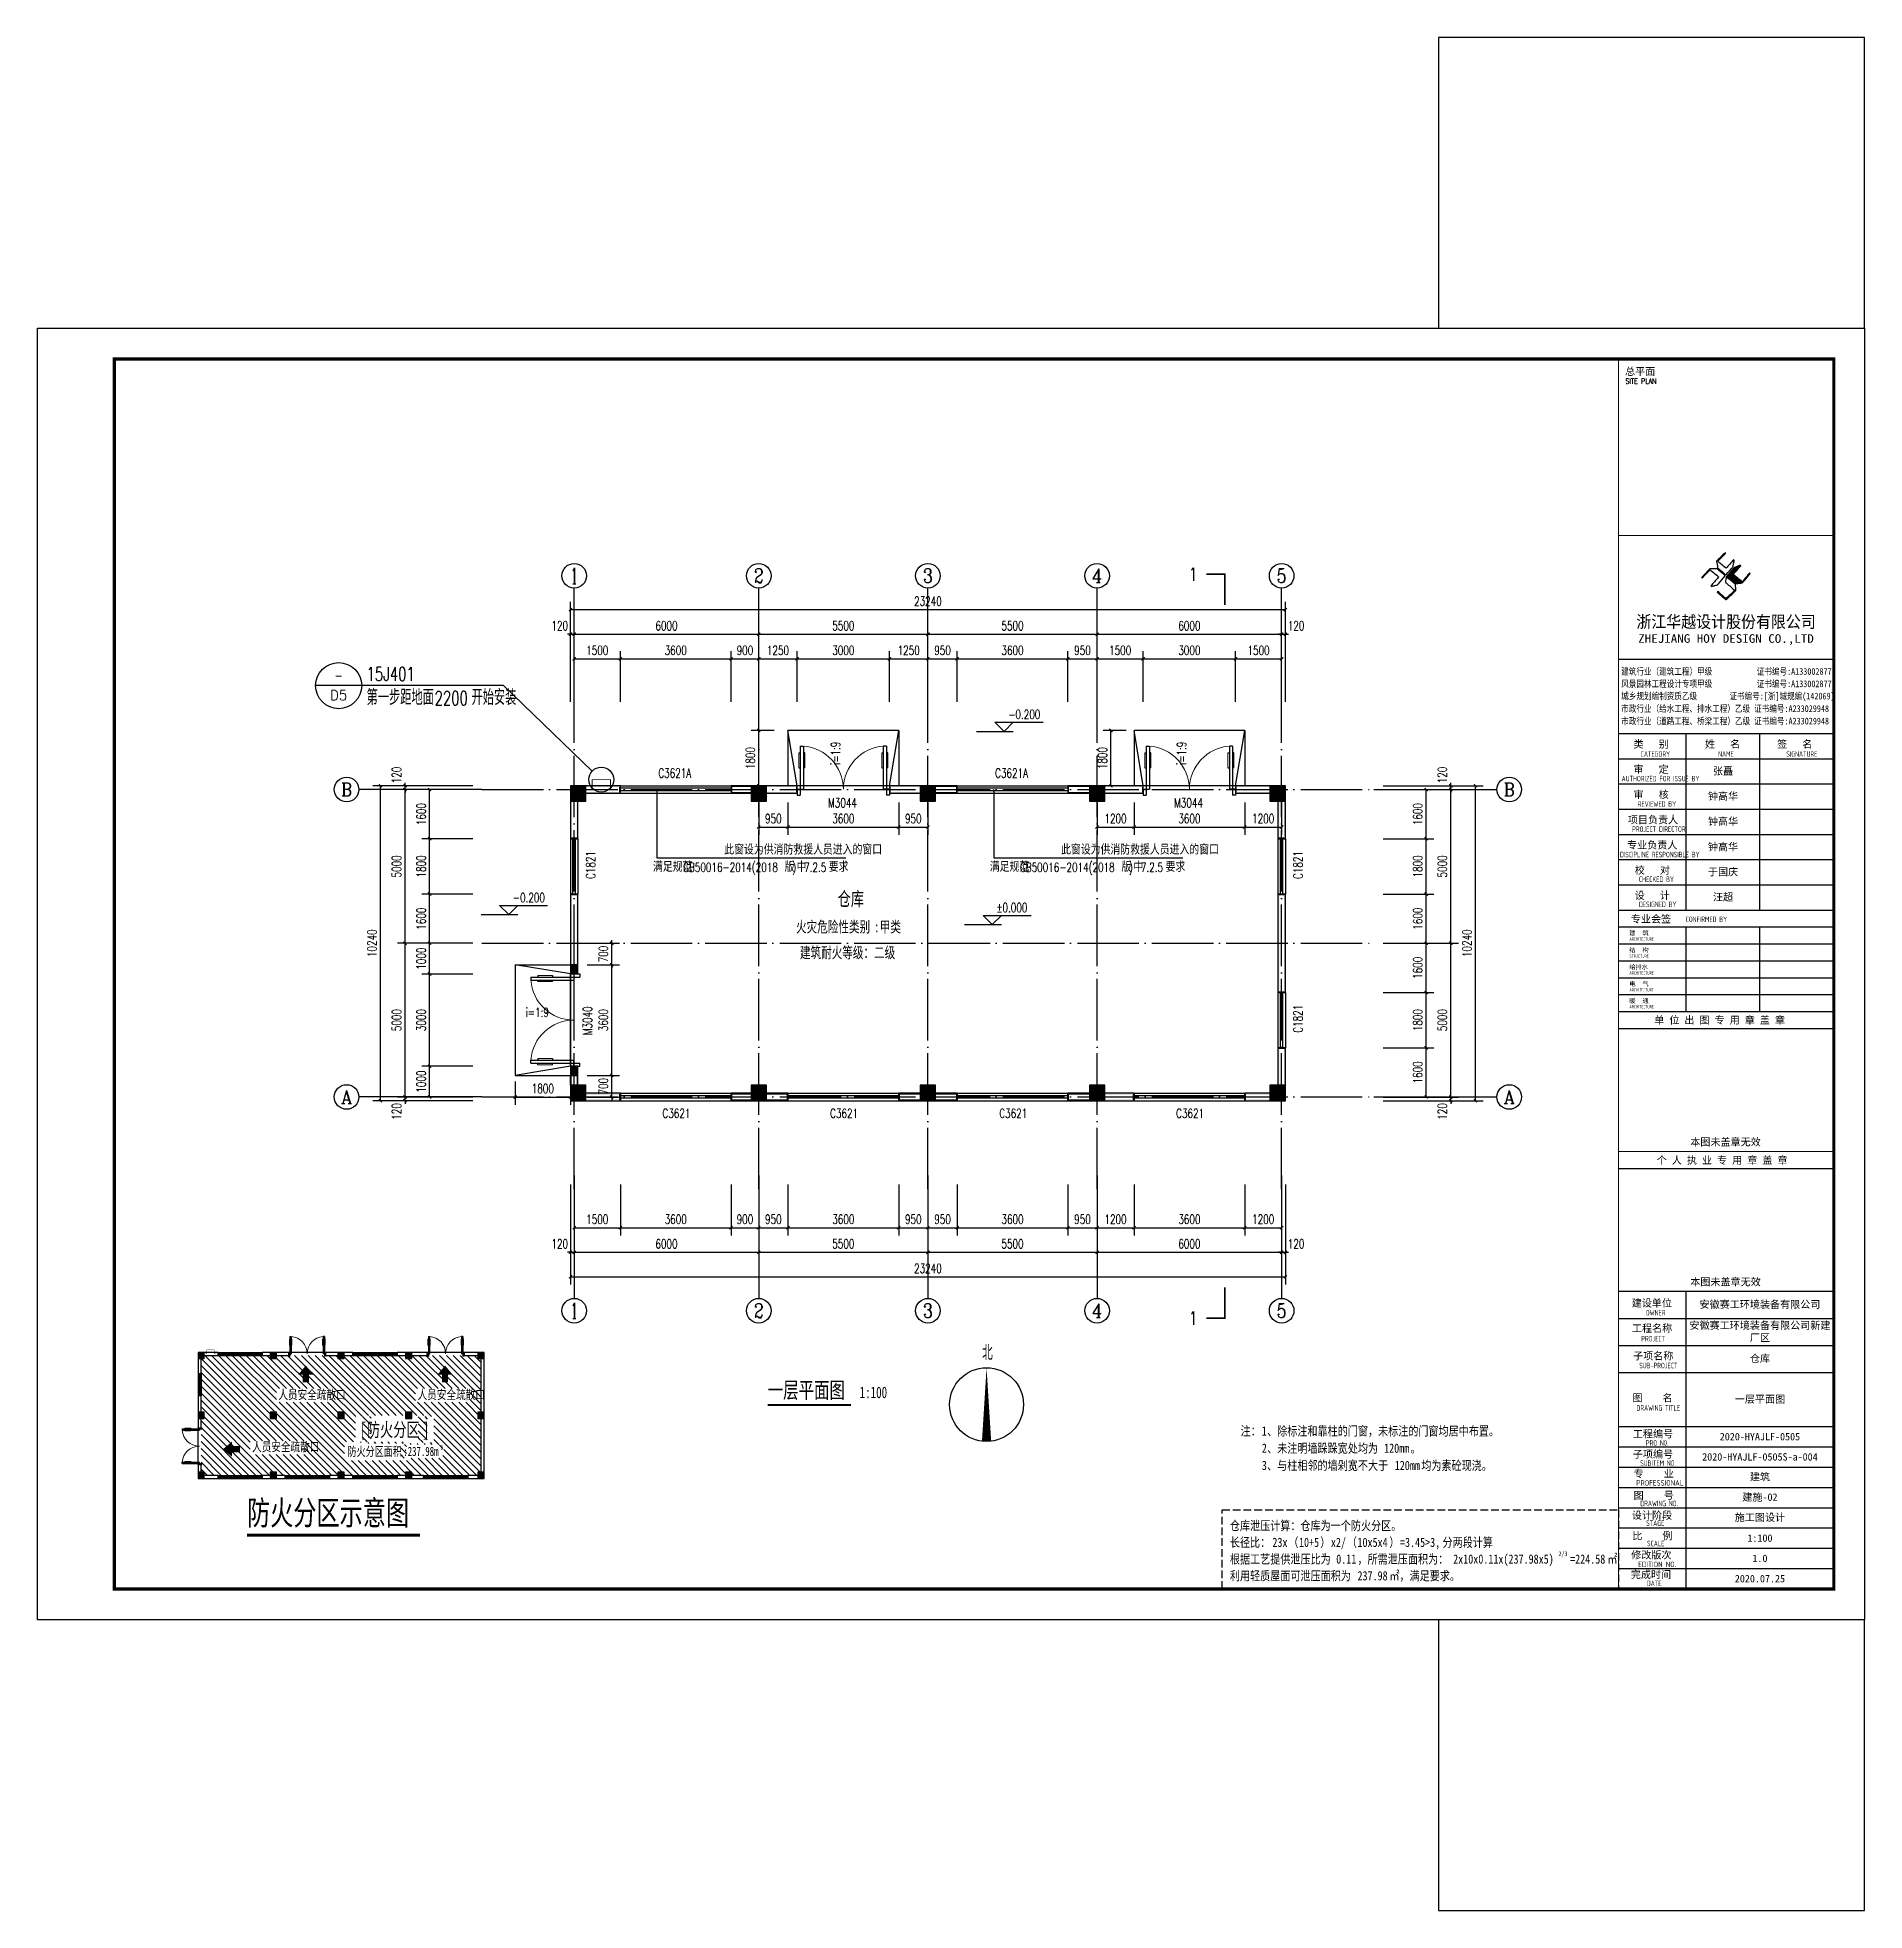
# Model space of a CAD drawing. Extents: x 1885024 to 2490229, y 18495599 to 18794495.
# Drawn here: x 2430829 to 2490229, y 18652424 to 18713338 of the extents above; entities that cross this region are included whole.
import ezdxf
from ezdxf.enums import TextEntityAlignment as Align

# ---------------------------------------------------------------- set-up
doc = ezdxf.new("R2010")
doc.units = 0
doc.header["$LTSCALE"] = 1000
doc.header["$MEASUREMENT"] = 0
doc.linetypes.add('DASH', pattern=[0.35, 0.25, -0.1])
doc.linetypes.add('DOTE', pattern=[2.42, 2, -0.2, 0.02, -0.2])
doc.layers.get('Defpoints').update_dxf_attribs({"color": 250})
for name, color, linetype in [('0 - 填充', 251, 'Continuous'), ('00-人防文字', 140, 'Continuous'), ('AXIS_TEXT', 7, 'Continuous'), ('AXIS_外部', 171, 'Continuous'), ('COLUMN', 2, 'Continuous'), ('DIM_ELEV', 145, 'Continuous'), ('DIM_IDEN', 171, 'Continuous'), ('DIM_LEAD', 145, 'Continuous'), ('DIM_SYMB', 165, 'Continuous'), ('DOTE', 1, 'DOTE'), ('GROUND', 150, 'Continuous'), ('PUB_DIM', 161, 'Continuous'), ('PUB_HATCH', 8, 'Continuous'), ('PUB_TEXT', 7, 'Continuous'), ('PUB_TITLE', 4, 'Continuous'), ('PUB_WALL', 9, 'Continuous'), ('TK', 4, 'Continuous'), ('WALL', 9, 'Continuous'), ('WINDOW', 140, 'Continuous'), ('WINDOW_TEXT', 7, 'Continuous'), ('文字索引线', 74, 'Continuous')]:
    doc.layers.add(name, color=color, linetype=linetype)
doc.styles.add('-宋体', font='', dxfattribs={"width": 0.8})
doc.styles.add('_TCH_AXIS', font='COMPLEX', dxfattribs={"bigfont": 'GBCBIG'})
doc.styles.add('_TCH_DIM', font='SIMPLEX', dxfattribs={"bigfont": 'GBCBIG'})
doc.styles.add('_TCH_DIM_T3', font='SIMPLEX', dxfattribs={"width": 0.705882, "bigfont": 'GBCBIG'})
doc.styles.add('_TCH_LABEL', font='COMPLEX', dxfattribs={"bigfont": 'GBCBIG'})
doc.styles.add('_TCH_WINDOW', font='SIMPLEX', dxfattribs={"height": 3.5, "bigfont": 'GBCBIG'})
doc.styles.add('COMPLEX', font='COMPLEX')
doc.styles.add('HT', font='simhei.ttf', dxfattribs={"width": 0.7})
doc.styles.add('ROMANS', font='romans', dxfattribs={"width": 0.65, "height": 231.275})
doc.styles.add('TSSD_REIN', font='tssdeng.shx', dxfattribs={"width": 0.7, "bigfont": 'tssdchn.shx'})
doc.styles.add('图签宋体', font='', dxfattribs={"height": 300})
doc.styles.add('图签黑体', font='simhei.ttf', dxfattribs={"height": 550})
doc.styles.add('宋体', font='', dxfattribs={"width": 0.8})
doc.styles.add('房间名称', font='SIMPLEX', dxfattribs={"width": 0.8, "bigfont": 'HZTXT'})
doc.styles.add('黑体', font='simhei.ttf', dxfattribs={"width": 0.8})
doc.styles.get('-宋体').set_extended_font_data('SimSun')
doc.styles.get('图签宋体').set_extended_font_data('NSimSun')
doc.styles.get('宋体').set_extended_font_data('SimSun')
doc.dimstyles.new('_TCH_ARCH&&100', dxfattribs={"dimtxt": 297.5, "dimasz": 100, "dimexe": 250, "dimexo": 300, "dimgap": 126.25, "dimtad": 1, "dimdec": 0, "dimzin": 0, "dimdsep": 46, "dimtxsty": '_TCH_DIM_T3', "dimblk": 'ARCHTICK', "dimcen": 0.09, "dimclrt": 7, "dimazin": 2, "dimtfac": 1, "dimtdec": 0, "dimtix": 1, "dimtmove": 2, "dimatfit": 3, "dimfxl": 0, "dimtolj": 1, "dimtzin": 0, "dimarcsym": 0})

msp = doc.modelspace()

# ---------------------------------------------------------------- texts
at = {"layer": '00-人防文字', "style": 'HT', "width": 0.7}
for s, height, p in [('[', 450.6, (2441308.8, 18667836.9)), ('防火分区', 450.63, (2441535.6, 18667836.9)), (']', 450.6, (2443350.3, 18667836.9)), ('防火分区面积', 300.42, (2440908.6, 18667206.9)), (':237.98m', 300.42, (2442723.3, 18667206.9)), ('2', 150.2, (2443933.1, 18667406.9))]:
    msp.add_text(s, height=height, dxfattribs=at).set_placement(p)
at = {"layer": 'PUB_TEXT'}
for s, height, style, width, p in [('1', 425, '_TCH_LABEL', 0.705882, (2468267.5, 18695668.8)), ('15J401', 446.25, '_TCH_LABEL', 0.705882, (2441529.4, 18692417.3)), ('2200', 446.25, '_TCH_LABEL', 0.705882, (2443741.1, 18691627.5)), ('-0.200', 297.5, '_TCH_DIM', 0.705882, (2462390.8, 18691174.6)), ('GB50016-2014(2018', 297.5, '_TCH_DIM', 0.705882, (2451822.5, 18686203.2)), (')', 297.5, '_TCH_DIM', 0.705882, (2455368.2, 18686203.2)), ('7.2.5', 297.5, '_TCH_DIM', 0.705882, (2455754, 18686203.2)), ('GB50016-2014(2018', 297.5, '_TCH_DIM', 0.705882, (2462772.5, 18686203.2)), (')', 297.5, '_TCH_DIM', 0.705882, (2466318.2, 18686203.2)), ('7.2.5', 297.5, '_TCH_DIM', 0.705882, (2466704, 18686203.2)), ('-0.200', 297.5, '_TCH_DIM', 0.705882, (2446284.5, 18685219)), ('仓库', 450.63, 'HT', 0.7, (2456842.7, 18685098.3)), ('%%P0.000', 297.5, '_TCH_DIM', 0.705882, (2462005.9, 18684893.8)), ('1', 425, '_TCH_LABEL', 0.705882, (2468267.5, 18671476.9)), ('一层平面图', 525.74, 'HT', 0.7, (2454571, 18669087)), ('人员安全疏散口', 300, '房间名称', 0.8, (2438662.4, 18669025)), ('人员安全疏散口', 300, '房间名称', 0.8, (2443189.1, 18669025)), ('1:100', 375.53, 'HT', 0.7, (2457558.8, 18669087)), ('注：', 300.42, '黑体', 0.8, (2469943.2, 18667870.2)), ('1', 300.4, '黑体', 0.8, (2470634.5, 18667870.2)), ('、除标注和靠柱的门窗，未标注的门窗均居中布置。', 300.422, '黑体', 0.8, (2470807.4, 18667870.2)), ('人员安全疏散口', 300, '房间名称', 0.8, (2437806.8, 18667330.2)), ('2', 300.4, '黑体', 0.8, (2470634.5, 18667310.2)), ('、未注明墙跺跺宽处均为', 300.422, '黑体', 0.8, (2470807.4, 18667310.2)), ('、与柱相邻的墙剁宽不大于', 300.422, '黑体', 0.8, (2470807.4, 18666750.2)), ('120mm', 300.42, '黑体', 0.8, (2474609.6, 18667310.2)), ('。', 300.4, '黑体', 0.8, (2475473.7, 18667310.2)), ('均为素砼现浇。', 300.42, '黑体', 0.8, (2475819.3, 18666750.2)), ('3', 300.4, '黑体', 0.8, (2470634.5, 18666750.2)), ('120mm', 300.42, '黑体', 0.8, (2474955.2, 18666750.2)), ('防火分区示意图', 788.61, 'HT', 0.7, (2437640.5, 18664966)), ('仓库泄压计算：仓库为一个防火分区。', 300.422, '黑体', 0.8, (2469596.4, 18664792.4)), ('根据工艺提供泄压比为', 300.42, '黑体', 0.8, (2469596.4, 18663704.5)), ('长径比：', 300.42, '黑体', 0.8, (2469596.4, 18664248.5)), ('23x', 300.42, '黑体', 0.8, (2470979.1, 18664248.5)), ('（', 300.4, '黑体', 0.8, (2471497.5, 18664248.5)), ('10+5', 300.42, '黑体', 0.8, (2471843.2, 18664248.5)), ('）', 300.4, '黑体', 0.8, (2472534.5, 18664248.5)), ('x2/', 300.42, '黑体', 0.8, (2472880.2, 18664248.5)), ('（', 300.4, '黑体', 0.8, (2473398.6, 18664248.5)), ('10x5x4', 300.42, '黑体', 0.8, (2473744.3, 18664248.5)), ('，所需泄压面积为：', 300.42, '黑体', 0.8, (2473744.3, 18663704.5)), ('）', 300.4, '黑体', 0.8, (2474781.3, 18664248.5)), ('=3.45>3,', 300.42, '黑体', 0.8, (2475126.9, 18664248.5)), ('分两段计算', 300.42, '黑体', 0.8, (2476509.5, 18664248.5)), ('㎡', 300.4, '黑体', 0.8, (2481867.2, 18663704.5)), ('利用轻质屋面可泄压面积为', 300.422, '黑体', 0.8, (2469596.4, 18663160.6)), ('0.11', 300.42, '黑体', 0.8, (2473053, 18663704.5)), ('237.98', 300.42, '黑体', 0.8, (2473744.3, 18663160.6)), ('㎡，满足要求。', 300.42, '黑体', 0.8, (2474781.3, 18663160.6)), ('2x10x0.11x(237.98x5)', 300.422, '黑体', 0.8, (2476855.2, 18663704.5)), ('=224.58', 300.42, '黑体', 0.8, (2480657.4, 18663704.5))]:
    msp.add_text(s, height=height, dxfattribs=dict(at, style=style, width=width)).set_placement(p)
at = {"layer": 'PUB_TEXT', "style": '_TCH_LABEL'}
msp.add_text('D5', height=322.69, dxfattribs=at).set_placement((2440345.3, 18691787.3), (2440898.5, 18691787.3), align=Align.FIT)
at = {"layer": 'PUB_TEXT', "style": '_TCH_LABEL', "width": 0.777778}
msp.add_text('-', height=391.5, dxfattribs=at).set_placement((2440491.4, 18692398.6), (2440752.4, 18692398.6), align=Align.FIT)
at = {"layer": 'PUB_TEXT'}
for s, height, style, p in [('第一步距地面', 506.38, '_TCH_LABEL', (2441529.4, 18691627.5)), ('开始安装', 506.38, '_TCH_LABEL', (2444941.1, 18691627.5)), ('此窗设为供消防救援人员进入的窗口', 337.589, '_TCH_DIM', (2453158.2, 18686763.2)), ('此窗设为供消防救援人员进入的窗口', 337.589, '_TCH_DIM', (2464108.2, 18686763.2)), ('满足规范', 337.59, '_TCH_DIM', (2450839.5, 18686203.2)), ('版', 337.6, '_TCH_DIM', (2455122.5, 18686203.2)), ('中', 337.6, '_TCH_DIM', (2455508.2, 18686203.2)), ('要求', 337.59, '_TCH_DIM', (2456554, 18686203.2)), ('满足规范', 337.59, '_TCH_DIM', (2461789.5, 18686203.2)), ('版', 337.6, '_TCH_DIM', (2466072.5, 18686203.2)), ('中', 337.6, '_TCH_DIM', (2466458.2, 18686203.2)), ('要求', 337.59, '_TCH_DIM', (2467504, 18686203.2)), ('北', 482.3, '_TCH_DIM', (2461541.7, 18670327.4))]:
    msp.add_text(s, height=height, dxfattribs=dict(at, style=style)).set_placement(p)
at = {"layer": 'PUB_TEXT', "style": '_TCH_DIM', "width": 0.705882}
for rotation, p in [(90, (2456924.3, 18689679.8)), (90, (2468174.3, 18689679.8)), (360, (2446700.7, 18681486.2))]:
    msp.add_text('i=1:9', height=297.5, rotation=rotation, dxfattribs=at).set_placement(p)
at = {"layer": 'PUB_TEXT', "color": 6, "style": 'HT', "width": 0.7}
for s, height, p in [('火灾危险性类别', 360.51, (2455490.4, 18684236.3)), (':', 360.5, (2458031, 18684236.3)), ('甲类', 360.51, (2458212.4, 18684236.3)), ('建筑耐火等级：二级', 360.51, (2455617.8, 18683397.8))]:
    msp.add_text(s, height=height, dxfattribs=at).set_placement(p)
at = {"layer": 'PUB_TEXT', "color": 0, "style": '宋体', "width": 0.8}
msp.add_text('2/3', height=151.05, dxfattribs=at).set_placement((2480277.4, 18663950.9))

# ---------------------------------------------------------------- blocks, each defined once
blk = doc.blocks.new('$WINLIB2D$00000001')
for p, q in [((-0.5, 0.5), (0.5, 0.5)), ((-0.5, 0.5), (-0.5, -0.5)), ((0.5, -0.5), (0.5, 0.5)), ((0.5, 0.167), (-0.5, 0.167)), ((0.5, -0.167), (-0.5, -0.167)), ((-0.5, -0.5), (0.5, -0.5))]:
    blk.add_line(p, q)
blk = doc.blocks.new('$DorLib2D$00000011')
for p, q in [((-0.467, 0.471), (-0.467, -0.062)), ((-0.467, 0.471), (-0.433, 0.471)), ((-0.433, 0.471), (-0.433, 0.004)), ((0.433, 0.471), (0.433, 0.004)), ((0.467, 0.471), (0.433, 0.471)), ((0.467, 0.471), (0.467, -0.062)), ((-0.483, 0.396), (-0.467, 0.396)), ((-0.483, 0.235), (-0.467, 0.235)), ((-0.417, 0.396), (-0.433, 0.396)), ((-0.417, 0.235), (-0.433, 0.235)), ((0.417, 0.396), (0.433, 0.396)), ((0.417, 0.235), (0.433, 0.235)), ((0.483, 0.396), (0.467, 0.396)), ((0.483, 0.235), (0.467, 0.235)), ((-0.5, 0.004), (-0.433, 0.004)), ((-0.5, 0.004), (-0.5, -0.062)), ((0.5, 0.004), (0.433, 0.004)), ((0.5, 0.004), (0.5, -0.062)), ((-0.5, -0.062), (-0.467, -0.062)), ((0.5, -0.062), (0.467, -0.062))]:
    blk.add_line(p, q)
at = {"lineweight": 13}
for p, q in [((-0.483, 0.396), (-0.483, 0.235)), ((-0.417, 0.396), (-0.417, 0.235)), ((0.417, 0.396), (0.417, 0.235)), ((0.483, 0.396), (0.483, 0.235))]:
    blk.add_line(p, q, dxfattribs=at)
for centre, start, end in [((-0.467, 0.004), 0, 85.904), ((0.467, 0.004), 94.096, 180)]:
    blk.add_arc(centre, 0.467, start, end, dxfattribs=at)
blk = doc.blocks.new('_FZH')
blk.add_lwpolyline([(-0.5, -0.5), (0.5, -0.5), (0.5, 0.5), (-0.5, 0.5)], close=True)
at = {"layer": 'PUB_HATCH'}
blk.add_solid([(-0.5, -0.5), (0.5, -0.5), (-0.5, 0.5), (0.5, 0.5)], dxfattribs=at)
blk = doc.blocks.new('3454')
at = {"layer": 'PUB_WALL'}
for points in [[(2386319, 18651711), (2385819, 18651711), (2385859, 18651671), (2386279, 18651671)], [(2385819, 18651711), (2385819, 18651211), (2385859, 18651251), (2385859, 18651671)], [(2385819, 18651211), (2386319, 18651211), (2386279, 18651251), (2385859, 18651251)], [(2385859, 18651211), (2385819, 18651211), (2385819, 18649991), (2385859, 18650031)], [(2386059, 18651211), (2386019, 18651211), (2386019, 18650031), (2386059, 18649991)], [(2386319, 18651211), (2386319, 18651711), (2386279, 18651671), (2386279, 18651251)], [(2386319, 18651711), (2386319, 18651671), (2387399, 18651671), (2387439, 18651711)], [(2386319, 18651511), (2386319, 18651471), (2387439, 18651471), (2387399, 18651511)], [(2387439, 18651471), (2387439, 18651711), (2387399, 18651671), (2387399, 18651511)], [(2391689, 18651671), (2391689, 18651711), (2391039, 18651711), (2391079, 18651671)], [(2391039, 18651711), (2391039, 18651471), (2391079, 18651511), (2391079, 18651671)], [(2391689, 18651471), (2391689, 18651511), (2391079, 18651511), (2391039, 18651471)], [(2392189, 18651711), (2391689, 18651711), (2391729, 18651671), (2392149, 18651671)], [(2391689, 18651711), (2391689, 18651211), (2391729, 18651251), (2391729, 18651671)], [(2391689, 18651211), (2392189, 18651211), (2392149, 18651251), (2391729, 18651251)], [(2392189, 18651211), (2392189, 18651711), (2392149, 18651671), (2392149, 18651251)], [(2392189, 18651711), (2392189, 18651671), (2393149, 18651671), (2393189, 18651711)], [(2392189, 18651511), (2392189, 18651471), (2393189, 18651471), (2393149, 18651511)], [(2393189, 18651471), (2393189, 18651711), (2393149, 18651671), (2393149, 18651511)], [(2397189, 18651671), (2397189, 18651711), (2396189, 18651711), (2396229, 18651671)], [(2396189, 18651711), (2396189, 18651471), (2396229, 18651511), (2396229, 18651671)], [(2397189, 18651471), (2397189, 18651511), (2396229, 18651511), (2396189, 18651471)], [(2397689, 18651711), (2397189, 18651711), (2397229, 18651671), (2397649, 18651671)], [(2397189, 18651711), (2397189, 18651211), (2397229, 18651251), (2397229, 18651671)], [(2397189, 18651211), (2397689, 18651211), (2397649, 18651251), (2397229, 18651251)], [(2397689, 18651211), (2397689, 18651711), (2397649, 18651671), (2397649, 18651251)], [(2397689, 18651711), (2397689, 18651671), (2398349, 18651671), (2398389, 18651711)], [(2397689, 18651511), (2397689, 18651471), (2398389, 18651471), (2398349, 18651511)], [(2398389, 18651471), (2398389, 18651711), (2398349, 18651671), (2398349, 18651511)], [(2402689, 18651671), (2402689, 18651711), (2401989, 18651711), (2402029, 18651671)], [(2401989, 18651711), (2401989, 18651471), (2402029, 18651511), (2402029, 18651671)], [(2402689, 18651471), (2402689, 18651511), (2402029, 18651511), (2401989, 18651471)], [(2403189, 18651711), (2402689, 18651711), (2402729, 18651671), (2403149, 18651671)], [(2402689, 18651711), (2402689, 18651211), (2402729, 18651251), (2402729, 18651671)], [(2402689, 18651211), (2403189, 18651211), (2403149, 18651251), (2402729, 18651251)], [(2403189, 18651211), (2403189, 18651711), (2403149, 18651671), (2403149, 18651251)], [(2403189, 18651711), (2403189, 18651671), (2404399, 18651671), (2404439, 18651711)], [(2403189, 18651511), (2403189, 18651471), (2404439, 18651471), (2404399, 18651511)], [(2404439, 18651471), (2404439, 18651711), (2404399, 18651671), (2404399, 18651511)], [(2408559, 18651671), (2408559, 18651711), (2407439, 18651711), (2407479, 18651671)], [(2407439, 18651711), (2407439, 18651471), (2407479, 18651511), (2407479, 18651671)], [(2408559, 18651471), (2408559, 18651511), (2407479, 18651511), (2407439, 18651471)], [(2409059, 18651711), (2408559, 18651711), (2408599, 18651671), (2409019, 18651671)], [(2408559, 18651711), (2408559, 18651211), (2408599, 18651251), (2408599, 18651671)], [(2408559, 18651211), (2409059, 18651211), (2409019, 18651251), (2408599, 18651251)], [(2408859, 18651211), (2408819, 18651211), (2408819, 18646841), (2408859, 18646841)], [(2409059, 18651211), (2409059, 18651711), (2409019, 18651671), (2409019, 18651251)], [(2409059, 18651211), (2409019, 18651211), (2409019, 18646841), (2409059, 18646841)], [(2385819, 18649991), (2386059, 18649991), (2386019, 18650031), (2385859, 18650031)], [(2386059, 18648191), (2385819, 18648191), (2385859, 18648151), (2386019, 18648151)], [(2385819, 18646841), (2385859, 18646841), (2385859, 18648151), (2385819, 18648191)], [(2386019, 18646841), (2386059, 18646841), (2386059, 18648191), (2386019, 18648151)], [(2386319, 18646841), (2385819, 18646841), (2385859, 18646801), (2386279, 18646801)], [(2385819, 18646841), (2385819, 18646341), (2385859, 18646381), (2385859, 18646801)], [(2385819, 18646341), (2386319, 18646341), (2386279, 18646381), (2385859, 18646381)], [(2385859, 18646341), (2385819, 18646341), (2385819, 18645591), (2385859, 18645631)], [(2386059, 18646341), (2386019, 18646341), (2386019, 18645631), (2386059, 18645591)], [(2386319, 18646341), (2386319, 18646841), (2386279, 18646801), (2386279, 18646381)], [(2392189, 18646841), (2391689, 18646841), (2391729, 18646801), (2392149, 18646801)], [(2391689, 18646841), (2391689, 18646341), (2391729, 18646381), (2391729, 18646801)], [(2391689, 18646341), (2392189, 18646341), (2392149, 18646381), (2391729, 18646381)], [(2392189, 18646341), (2392189, 18646841), (2392149, 18646801), (2392149, 18646381)], [(2397689, 18646841), (2397189, 18646841), (2397229, 18646801), (2397649, 18646801)], [(2397189, 18646841), (2397189, 18646341), (2397229, 18646381), (2397229, 18646801)], [(2397189, 18646341), (2397689, 18646341), (2397649, 18646381), (2397229, 18646381)], [(2397689, 18646341), (2397689, 18646841), (2397649, 18646801), (2397649, 18646381)], [(2403189, 18646841), (2402689, 18646841), (2402729, 18646801), (2403149, 18646801)], [(2402689, 18646841), (2402689, 18646341), (2402729, 18646381), (2402729, 18646801)], [(2402689, 18646341), (2403189, 18646341), (2403149, 18646381), (2402729, 18646381)], [(2403189, 18646341), (2403189, 18646841), (2403149, 18646801), (2403149, 18646381)], [(2409059, 18646841), (2408559, 18646841), (2408599, 18646801), (2409019, 18646801)], [(2408559, 18646841), (2408559, 18646341), (2408599, 18646381), (2408599, 18646801)], [(2408559, 18646341), (2409059, 18646341), (2409019, 18646381), (2408599, 18646381)], [(2408859, 18646341), (2408819, 18646341), (2408819, 18641971), (2408859, 18641971)], [(2409059, 18646341), (2409059, 18646841), (2409019, 18646801), (2409019, 18646381)], [(2409059, 18646341), (2409019, 18646341), (2409019, 18641971), (2409059, 18641971)], [(2385819, 18645591), (2386059, 18645591), (2386019, 18645631), (2385859, 18645631)], [(2386059, 18642591), (2385819, 18642591), (2385859, 18642551), (2386019, 18642551)], [(2385819, 18641971), (2385859, 18641971), (2385859, 18642551), (2385819, 18642591)], [(2386319, 18641971), (2385819, 18641971), (2385859, 18641931), (2386279, 18641931)], [(2385819, 18641971), (2385819, 18641471), (2385859, 18641511), (2385859, 18641931)], [(2385819, 18641471), (2386319, 18641471), (2386279, 18641511), (2385859, 18641511)], [(2386019, 18641971), (2386059, 18641971), (2386059, 18642591), (2386019, 18642551)], [(2386319, 18641471), (2386319, 18641971), (2386279, 18641931), (2386279, 18641511)], [(2386319, 18641711), (2386319, 18641671), (2387399, 18641671), (2387439, 18641711)], [(2386319, 18641511), (2386319, 18641471), (2387439, 18641471), (2387399, 18641511)], [(2387439, 18641471), (2387439, 18641711), (2387399, 18641671), (2387399, 18641511)], [(2391689, 18641671), (2391689, 18641711), (2391039, 18641711), (2391079, 18641671)], [(2391039, 18641711), (2391039, 18641471), (2391079, 18641511), (2391079, 18641671)], [(2391689, 18641471), (2391689, 18641511), (2391079, 18641511), (2391039, 18641471)], [(2392189, 18641971), (2391689, 18641971), (2391729, 18641931), (2392149, 18641931)], [(2391689, 18641971), (2391689, 18641471), (2391729, 18641511), (2391729, 18641931)], [(2391689, 18641471), (2392189, 18641471), (2392149, 18641511), (2391729, 18641511)], [(2392189, 18641471), (2392189, 18641971), (2392149, 18641931), (2392149, 18641511)], [(2392189, 18641711), (2392189, 18641671), (2392849, 18641671), (2392889, 18641711)], [(2392189, 18641511), (2392189, 18641471), (2392889, 18641471), (2392849, 18641511)], [(2392889, 18641471), (2392889, 18641711), (2392849, 18641671), (2392849, 18641511)], [(2397189, 18641671), (2397189, 18641711), (2396489, 18641711), (2396529, 18641671)], [(2396489, 18641711), (2396489, 18641471), (2396529, 18641511), (2396529, 18641671)], [(2397189, 18641471), (2397189, 18641511), (2396529, 18641511), (2396489, 18641471)], [(2397689, 18641971), (2397189, 18641971), (2397229, 18641931), (2397649, 18641931)], [(2397189, 18641971), (2397189, 18641471), (2397229, 18641511), (2397229, 18641931)], [(2397189, 18641471), (2397689, 18641471), (2397649, 18641511), (2397229, 18641511)], [(2397689, 18641471), (2397689, 18641971), (2397649, 18641931), (2397649, 18641511)], [(2397689, 18641711), (2397689, 18641671), (2398349, 18641671), (2398389, 18641711)], [(2397689, 18641511), (2397689, 18641471), (2398389, 18641471), (2398349, 18641511)], [(2398389, 18641471), (2398389, 18641711), (2398349, 18641671), (2398349, 18641511)], [(2402689, 18641671), (2402689, 18641711), (2401989, 18641711), (2402029, 18641671)], [(2401989, 18641711), (2401989, 18641471), (2402029, 18641511), (2402029, 18641671)], [(2402689, 18641471), (2402689, 18641511), (2402029, 18641511), (2401989, 18641471)], [(2403189, 18641971), (2402689, 18641971), (2402729, 18641931), (2403149, 18641931)], [(2402689, 18641971), (2402689, 18641471), (2402729, 18641511), (2402729, 18641931)], [(2402689, 18641471), (2403189, 18641471), (2403149, 18641511), (2402729, 18641511)], [(2403189, 18641471), (2403189, 18641971), (2403149, 18641931), (2403149, 18641511)], [(2403189, 18641711), (2403189, 18641671), (2404099, 18641671), (2404139, 18641711)], [(2403189, 18641511), (2403189, 18641471), (2404139, 18641471), (2404099, 18641511)], [(2404139, 18641471), (2404139, 18641711), (2404099, 18641671), (2404099, 18641511)], [(2408559, 18641671), (2408559, 18641711), (2407739, 18641711), (2407779, 18641671)], [(2407739, 18641711), (2407739, 18641471), (2407779, 18641511), (2407779, 18641671)], [(2408559, 18641471), (2408559, 18641511), (2407779, 18641511), (2407739, 18641471)], [(2409059, 18641971), (2408559, 18641971), (2408599, 18641931), (2409019, 18641931)], [(2408559, 18641971), (2408559, 18641471), (2408599, 18641511), (2408599, 18641931)], [(2408559, 18641471), (2409059, 18641471), (2409019, 18641511), (2408599, 18641511)], [(2409059, 18641471), (2409059, 18641971), (2409019, 18641931), (2409019, 18641511)]]:
    blk.add_hatch(color=1, dxfattribs=at).paths.add_polyline_path(points)
at = {"color": 1, "const_width": 30}
blk.add_lwpolyline([(2386319, 18651591), (2386519, 18651591), (2386519, 18651911), (2387119, 18651911), (2387119, 18651591), (2387319, 18651591)], dxfattribs=at)
at = {"layer": 'WALL', "color": 1}
for p, q in [((2385819, 18651591), (2385819, 18651591)), ((2385819, 18651211), (2385819, 18649991)), ((2386004, 18651591), (2386004, 18651591)), ((2386059, 18649991), (2386059, 18651211)), ((2386189, 18651591), (2386189, 18651591)), ((2387439, 18651711), (2386319, 18651711)), ((2386319, 18651471), (2387439, 18651471)), ((2387439, 18651471), (2387439, 18651711)), ((2391689, 18651711), (2391039, 18651711)), ((2391039, 18651711), (2391039, 18651471)), ((2391039, 18651471), (2391689, 18651471)), ((2393189, 18651711), (2392189, 18651711)), ((2392189, 18651471), (2393189, 18651471)), ((2393189, 18651471), (2393189, 18651711)), ((2397189, 18651711), (2396189, 18651711)), ((2396189, 18651711), (2396189, 18651471)), ((2396189, 18651471), (2397189, 18651471)), ((2398389, 18651711), (2397689, 18651711)), ((2397689, 18651471), (2398389, 18651471)), ((2398389, 18651471), (2398389, 18651711)), ((2402689, 18651711), (2401989, 18651711)), ((2401989, 18651711), (2401989, 18651471)), ((2401989, 18651471), (2402689, 18651471)), ((2404439, 18651711), (2403189, 18651711)), ((2403189, 18651471), (2404439, 18651471)), ((2404439, 18651471), (2404439, 18651711)), ((2408559, 18651711), (2407439, 18651711)), ((2407439, 18651711), (2407439, 18651471)), ((2407439, 18651471), (2408559, 18651471)), ((2408689, 18651591), (2408689, 18651591)), ((2408819, 18646841), (2408819, 18651211)), ((2408874, 18651591), (2408874, 18651591)), ((2409059, 18651591), (2409059, 18651591)), ((2409059, 18646841), (2409059, 18651211)), ((2385819, 18649991), (2386059, 18649991)), ((2386059, 18648191), (2385819, 18648191)), ((2385819, 18648191), (2385819, 18646841)), ((2386059, 18646841), (2386059, 18648191)), ((2385819, 18646341), (2385819, 18645591)), ((2386059, 18645591), (2386059, 18646341)), ((2408819, 18641971), (2408819, 18646341)), ((2409059, 18641971), (2409059, 18646341)), ((2385819, 18645591), (2386059, 18645591)), ((2386059, 18642591), (2385819, 18642591)), ((2385819, 18642591), (2385819, 18641971)), ((2385819, 18641591), (2385819, 18641591)), ((2386004, 18641591), (2386004, 18641591)), ((2386059, 18641971), (2386059, 18642591)), ((2386189, 18641591), (2386189, 18641591)), ((2387439, 18641711), (2386319, 18641711)), ((2386319, 18641471), (2387439, 18641471)), ((2387439, 18641471), (2387439, 18641711)), ((2391689, 18641711), (2391039, 18641711)), ((2391039, 18641711), (2391039, 18641471)), ((2391039, 18641471), (2391689, 18641471)), ((2392889, 18641711), (2392189, 18641711)), ((2392189, 18641471), (2392889, 18641471)), ((2392889, 18641471), (2392889, 18641711)), ((2397189, 18641711), (2396489, 18641711)), ((2396489, 18641711), (2396489, 18641471)), ((2396489, 18641471), (2397189, 18641471)), ((2398389, 18641711), (2397689, 18641711)), ((2397689, 18641471), (2398389, 18641471)), ((2398389, 18641471), (2398389, 18641711)), ((2402689, 18641711), (2401989, 18641711)), ((2401989, 18641711), (2401989, 18641471)), ((2401989, 18641471), (2402689, 18641471)), ((2404139, 18641711), (2403189, 18641711)), ((2403189, 18641471), (2404139, 18641471)), ((2404139, 18641471), (2404139, 18641711)), ((2408559, 18641711), (2407739, 18641711)), ((2407739, 18641711), (2407739, 18641471)), ((2407739, 18641471), (2408559, 18641471)), ((2408689, 18641591), (2408689, 18641591)), ((2408874, 18641591), (2408874, 18641591)), ((2409059, 18641591), (2409059, 18641591))]:
    blk.add_line(p, q, dxfattribs=at)
at = {"layer": 'WINDOW', "color": 1}
for p, q in [((2396189, 18651711), (2393189, 18651711)), ((2407439, 18651711), (2404439, 18651711)), ((2385819, 18642591), (2385819, 18645591))]:
    blk.add_line(p, q, dxfattribs=at)
at = {"layer": 'COLUMN', "color": 1, "xscale": 500, "yscale": 500, "zscale": 500}
for p in [(2386069, 18651461), (2391939, 18651461), (2397439, 18651461), (2402939, 18651461), (2408809, 18651461), (2386069, 18646591), (2391939, 18646591), (2397439, 18646591), (2402939, 18646591), (2408809, 18646591), (2386069, 18641721), (2391939, 18641721), (2397439, 18641721), (2402939, 18641721), (2408809, 18641721)]:
    blk.add_blockref('_FZH', p, dxfattribs=at)
at = {"layer": 'WINDOW', "color": 1}
for name, p, xscale, yscale, zscale, rotation in [('$DorLib2D$00000011', (2394689, 18651591), -3000, -3000, -3000, 180), ('$DorLib2D$00000011', (2405939, 18651591), -3000, -3000, -3000, 180), ('$WINLIB2D$00000001', (2389239, 18651591), -3600.000000003725, 240, -3600.000000003725, 180), ('$WINLIB2D$00000001', (2400189, 18651591), -3600.000000003725, 240, -3600.000000003725, 180), ('$WINLIB2D$00000001', (2385939, 18649091), -1800, 240, -1800, 90), ('$DorLib2D$00000011', (2385939, 18644091), 3000, 3000, 3000, 90), ('$WINLIB2D$00000001', (2389239, 18641591), -3600.000000003725, -240, -3600.000000003725, 180), ('$WINLIB2D$00000001', (2394689, 18641591), -3600.000000003725, -240, -3600.000000003725, 180), ('$WINLIB2D$00000001', (2400189, 18641591), -3600.000000003725, -240, -3600.000000003725, 180), ('$WINLIB2D$00000001', (2405939, 18641591), -3600.000000003725, -240, -3600.000000003725, 180)]:
    blk.add_blockref(name, p, dxfattribs=dict(at, xscale=xscale, yscale=yscale, zscale=zscale, rotation=rotation))
blk = doc.blocks.new('A$C053D6479')
at = {"layer": 'PUB_TITLE'}
h = blk.add_hatch(color=256, dxfattribs=at)
h.dxf.hatch_style = 1
edge = h.paths.add_edge_path()
edge.add_spline(control_points=[(1026, 827), (1105, 920), (1188, 1008), (1266, 1102)], knot_values=[13, 13, 13, 13, 14, 14, 14, 14], degree=3, periodic=0)
edge.add_spline(control_points=[(1266, 1102), (1258, 1111), (1249, 1119), (1239, 1116)], knot_values=[12, 12, 12, 12, 13, 13, 13, 13], degree=3, periodic=0)
edge.add_spline(control_points=[(1239, 1116), (1210, 1107), (1179, 1092), (1144, 1077)], knot_values=[11, 11, 11, 11, 12, 12, 12, 12], degree=3, periodic=0)
edge.add_spline(control_points=[(1144, 1077), (1109, 1063), (1069, 1053), (1047, 1038)], knot_values=[10, 10, 10, 10, 11, 11, 11, 11], degree=3, periodic=0)
edge.add_spline(control_points=[(1047, 1038), (1028, 1026), (1007, 992), (991, 972)], knot_values=[9, 9, 9, 9, 10, 10, 10, 10], degree=3, periodic=0)
edge.add_spline(control_points=[(991, 972), (942, 913), (899, 868), (849, 810)], knot_values=[8, 8, 8, 8, 9, 9, 9, 9], degree=3, periodic=0)
edge.add_spline(control_points=[(849, 810), (842, 801), (822, 776), (822, 775)], knot_values=[7, 7, 7, 7, 8, 8, 8, 8], degree=3, periodic=0)
edge.add_spline(control_points=[(822, 775), (823, 771), (848, 752), (859, 744)], knot_values=[6, 6, 6, 6, 7, 7, 7, 7], degree=3, periodic=0)
edge.add_spline(control_points=[(859, 744), (949, 670), (1035, 592), (1122, 521)], knot_values=[5, 5, 5, 5, 6, 6, 6, 6], degree=3, periodic=0)
edge.add_spline(control_points=[(1122, 521), (1153, 527), (1185, 530), (1217, 533)], knot_values=[4, 4, 4, 4, 5, 5, 5, 5], degree=3, periodic=0)
edge.add_spline(control_points=[(1217, 533), (1246, 535), (1293, 532), (1316, 542)], knot_values=[3, 3, 3, 3, 4, 4, 4, 4], degree=3, periodic=0)
edge.add_spline(control_points=[(1316, 542), (1327, 547), (1338, 565), (1349, 579)], knot_values=[2, 2, 2, 2, 3, 3, 3, 3], degree=3, periodic=0)
edge.add_spline(control_points=[(1349, 579), (1423, 670), (1507, 759), (1572, 848)], knot_values=[1, 1, 1, 1, 2, 2, 2, 2], degree=3, periodic=0)
edge.add_spline(control_points=[(1572, 848), (1564, 852), (1561, 861), (1551, 862)], knot_values=[0, 0, 0, 0, 1, 1, 1, 1], degree=3, periodic=0)
edge.add_spline(control_points=[(1551, 862), (1469, 769), (1393, 671), (1310, 579)], knot_values=[15, 15, 15, 15, 16, 16, 16, 16], degree=3, periodic=0)
edge.add_spline(control_points=[(1310, 579), (1216, 662), (1118, 742), (1026, 827)], knot_values=[14, 14, 14, 14, 15, 15, 15, 15], degree=3, periodic=0)
at = {"layer": 'TK'}
for points, knots in [([(1031, 1298), (1066, 1286), (1054, 1262), (1045, 1224), (1036, 1188), (1031, 1158), (1024, 1121), (1020, 1104), (1017, 1085), (1012, 1071), (1004, 1052), (976, 1026), (956, 1003), (906, 946), (866, 899), (814, 839), (806, 829), (789, 806), (787, 806), (777, 804), (728, 856), (719, 864), (651, 922), (580, 978), (514, 1036), (509, 1106), (488, 1176), (479, 1247), (570, 1343), (663, 1436), (758, 1526), (764, 1523), (768, 1518), (774, 1515), (693, 1422), (599, 1343), (520, 1249), (607, 1171), (698, 1096), (789, 1021), (874, 1109), (950, 1206), (1031, 1298)], [0, 0, 0, 0, 1, 1, 1, 2, 2, 2, 3, 3, 3, 4, 4, 4, 5, 5, 5, 6, 6, 6, 7, 7, 7, 8, 8, 8, 9, 9, 9, 10, 10, 10, 11, 11, 11, 12, 12, 12, 13, 13, 13, 14, 14, 14, 14]), ([(555, 949), (624, 891), (699, 833), (760, 773), (689, 691), (614, 604), (539, 517), (529, 505), (516, 487), (506, 482), (492, 475), (469, 472), (452, 467), (416, 456), (383, 448), (342, 438), (323, 433), (297, 422), (293, 440), (291, 452), (313, 470), (322, 480), (400, 566), (477, 652), (553, 736), (460, 815), (366, 894), (270, 970), (183, 883), (101, 791), (16, 703), (-18, 714), (9, 735), (28, 755), (103, 838), (192, 930), (266, 1005), (319, 1009), (387, 1005), (442, 1007), (456, 1008), (472, 1011), (485, 1007), (507, 1000), (534, 967), (555, 949)], [0, 0, 0, 0, 1, 1, 1, 2, 2, 2, 3, 3, 3, 4, 4, 4, 5, 5, 5, 6, 6, 6, 7, 7, 7, 8, 8, 8, 9, 9, 9, 10, 10, 10, 11, 11, 11, 12, 12, 12, 13, 13, 13, 14, 14, 14, 15, 15, 15, 15]), ([(1097, 490), (1100, 425), (1106, 361), (1107, 294), (1018, 207), (925, 121), (830, 33), (818, 21), (800, 0), (787, 0), (768, -1), (725, 49), (712, 60), (662, 103), (616, 143), (568, 186), (545, 207), (518, 224), (499, 250), (501, 259), (511, 261), (516, 267), (609, 192), (696, 111), (785, 33), (883, 118), (977, 208), (1070, 298), (992, 373), (892, 456), (803, 534), (791, 544), (768, 561), (766, 569), (761, 588), (776, 634), (780, 655), (785, 690), (788, 721), (795, 746), (897, 661), (998, 576), (1097, 490)], [0, 0, 0, 0, 1, 1, 1, 2, 2, 2, 3, 3, 3, 4, 4, 4, 5, 5, 5, 6, 6, 6, 7, 7, 7, 8, 8, 8, 9, 9, 9, 10, 10, 10, 11, 11, 11, 12, 12, 12, 13, 13, 13, 14, 14, 14, 14]), ([(1551, 862), (1561, 861), (1564, 852), (1572, 848), (1507, 759), (1423, 670), (1349, 579), (1338, 565), (1327, 547), (1316, 542), (1293, 532), (1246, 535), (1217, 533), (1185, 530), (1153, 527), (1122, 521), (1035, 592), (949, 670), (859, 744), (848, 752), (823, 771), (822, 775), (822, 776), (842, 801), (849, 810), (899, 868), (942, 913), (991, 972), (1007, 992), (1028, 1026), (1047, 1038), (1069, 1053), (1109, 1063), (1144, 1077), (1179, 1092), (1210, 1107), (1239, 1116), (1249, 1119), (1258, 1111), (1266, 1102), (1188, 1008), (1105, 920), (1026, 827), (1118, 742), (1216, 662), (1310, 579), (1393, 671), (1469, 769), (1551, 862)], [0, 0, 0, 0, 1, 1, 1, 2, 2, 2, 3, 3, 3, 4, 4, 4, 5, 5, 5, 6, 6, 6, 7, 7, 7, 8, 8, 8, 9, 9, 9, 10, 10, 10, 11, 11, 11, 12, 12, 12, 13, 13, 13, 14, 14, 14, 15, 15, 15, 16, 16, 16, 16])]:
    blk.add_open_spline(points, degree=3, knots=knots, dxfattribs=at)
blk = doc.blocks.new('GeYuanFrame_03172686', base_point=(18.76, 4.34))
at = {"layer": 'PUB_TITLE'}
for points in [[(554.76, 235.14), (554.76, 292.54)], [(578.76, 235.14), (578.76, 292.54)], [(554.76, 202.14), (554.76, 229.64)], [(578.76, 202.14), (578.76, 229.64)], [(554.76, 14.34), (554.76, 111.14)]]:
    blk.add_lwpolyline(points, dxfattribs=at)
at = {"layer": 'TK'}
for p, q in [((43.76, 414.34), (602.76, 414.34)), ((532.76, 316.74), (602.76, 316.74)), ((532.76, 284.34), (602.76, 284.34)), ((532.76, 276.14), (602.76, 276.14)), ((532.76, 267.94), (602.76, 267.94)), ((532.76, 259.74), (602.76, 259.74)), ((532.76, 251.54), (602.76, 251.54)), ((532.76, 243.34), (602.76, 243.34)), ((532.76, 235.14), (602.76, 235.14)), ((532.76, 235.14), (602.76, 235.14)), ((532.76, 102.34), (602.76, 102.34)), ((532.76, 93.54), (602.76, 93.54)), ((532.76, 84.74), (554.76, 84.74)), ((532.76, 84.74), (602.76, 84.74)), ((532.76, 67.18), (602.76, 67.18)), ((532.76, 67.14), (602.76, 67.14)), ((532.76, 60.58), (602.76, 60.58)), ((532.76, 53.98), (602.76, 53.98)), ((532.76, 47.38), (602.76, 47.38)), ((532.76, 40.78), (602.76, 40.78)), ((532.76, 34.18), (602.76, 34.18)), ((532.76, 27.58), (602.76, 27.58)), ((532.76, 20.98), (602.76, 20.98)), ((532.76, 14.34), (602.76, 14.34))]:
    blk.add_line(p, q, dxfattribs=at)
for points in [[(18.76, 424.34), (612.76, 424.34), (612.76, 4.34), (18.76, 4.34), (18.76, 424.34)], [(532.76, 292.54), (602.76, 292.54)], [(532.76, 235.14), (602.76, 235.14)], [(532.76, 229.64), (602.76, 229.64)], [(532.76, 224.14), (602.76, 224.14)], [(532.76, 218.64), (602.76, 218.64)], [(532.76, 213.14), (602.76, 213.14)], [(532.76, 207.64), (602.76, 207.64)], [(532.76, 202.14), (602.76, 202.14)], [(532.76, 196.64), (602.76, 196.64)], [(532.76, 151.14), (602.76, 151.14)]]:
    blk.add_lwpolyline(points, dxfattribs=at)
at = {"layer": 'TK', "const_width": 1}
blk.add_lwpolyline([(602.76, 414.34), (43.76, 414.34), (43.76, 14.34), (602.76, 14.34)], close=True, dxfattribs=at)
at = {"layer": 'TK'}
for points, const_width in [([(532.76, 414.34), (532.76, 14.34)], 0.4), ([(532.76, 356.95), (602.76, 356.95)], 0.35), ([(532.76, 292.54), (602.76, 292.54)], 0.35), ([(532.76, 292.54), (602.76, 292.54)], 0.35), ([(532.76, 235.14), (602.76, 235.14)], 0.35), ([(532.76, 202.14), (602.76, 202.14)], 0.35), ([(532.76, 156.64), (602.76, 156.64)], 0.35), ([(532.76, 111.14), (602.76, 111.14)], 0.35), ([(532.76, 67.18), (602.76, 67.18)], 0.35)]:
    blk.add_lwpolyline(points, dxfattribs=dict(at, const_width=const_width))
at = {"layer": 'PUB_TITLE', "xscale": 0.01000000000021828, "yscale": 0.01000000000021828, "zscale": 0.01}
blk.add_blockref('A$C053D6479', (559.86, 336.08), dxfattribs=at)
at = {"layer": 'TK', "style": '图签宋体'}
for s, height, p in [('总平面', 2.4, (534.9, 409.1)), ('类   别', 2.4, (537.65, 287.9)), ('姓   名', 2.4, (560.87, 287.9)), ('签   名', 2.4, (584.35, 287.9)), ('审   定', 2.4, (537.65, 279.7)), ('审   核', 2.4, (537.65, 271.5)), ('项目负责人', 2.4, (535.8, 263.3)), ('专业负责人', 2.4, (535.56, 255.1)), ('校   对', 2.4, (538.06, 246.9)), ('设   计', 2.4, (538.03, 238.7)), ('专业会签', 2.4, (536.79, 231.05)), ('建  筑', 1.44, (536.28, 226.92)), ('结  构', 1.44, (536.28, 221.42)), ('给排水', 1.44, (536.28, 215.92)), ('电  气', 1.44, (536.28, 210.42)), ('暖  通', 1.44, (536.28, 204.92)), ('单 位 出 图 专 用 章 盖 章', 2.4, (544.39, 198.16)), ('本图未盖章无效', 2.4, (556.1, 158.51)), ('个 人 执 业 专 用 章 盖 章', 2.4, (545.19, 152.58)), ('本图未盖章无效', 2.4, (556.1, 113.01)), ('建设单位', 2.4, (537.06, 106.14)), ('工程名称', 2.4, (537.14, 97.93)), ('子项名称', 2.4, (537.52, 88.95)), ('图    名', 2.4, (537.3, 75.3)), ('工程编号', 2.4, (537.44, 63.58)), ('子项编号', 2.4, (537.44, 57)), ('专    业', 2.4, (537.68, 50.69)), ('图    号', 2.4, (537.69, 43.58)), ('设计阶段', 2.4, (537.12, 37.12)), ('比    例', 2.4, (537.26, 30.44)), ('修改版次', 2.4, (536.91, 24.22)), ('完成时间', 2.4, (536.79, 17.83))]:
    blk.add_text(s, height=height, dxfattribs=at).set_placement(p)
at = {"layer": 'TK'}
for s, height, style, width, p in [('SITE PLAN', 1.697, 'ROMANS', 0.76, (535.02, 406.31)), ('建筑行业（建筑工程）甲级           证书编号:A133002877', 2.2, '-宋体', 0.8, (533.67, 311.64)), ('风景园林工程设计专项甲级           证书编号:A133002877', 2.2, '-宋体', 0.8, (533.67, 307.62)), ('城乡规划编制资质乙级        证书编号:[浙]城规编(142069)', 2.2, '-宋体', 0.8, (533.67, 303.63)), ('市政行业（给水工程、排水工程）乙级 证书编号:A233029948', 2.2, '-宋体', 0.8, (533.67, 299.55)), ('市政行业（道路工程、桥梁工程）乙级 证书编号:A233029948', 2.2, '-宋体', 0.8, (533.67, 295.5)), ('CATEGORY', 1.8, 'TSSD_REIN', 0.7, (539.99, 284.98)), ('NAME', 1.8, 'TSSD_REIN', 0.7, (565.18, 284.98)), ('SIGNATURE', 1.8, 'TSSD_REIN', 0.7, (587.34, 284.98)), ('AUTHORIZED FOR ISSUE BY', 1.8, 'TSSD_REIN', 0.7, (533.79, 276.98)), ('REVIEWED BY', 1.8, 'TSSD_REIN', 0.7, (539.03, 268.72)), ('PROJECT DIRECTOR', 1.8, 'TSSD_REIN', 0.7, (537.22, 260.55)), ('DISCIPLINE RESPONSIBLE BY', 1.8, 'TSSD_REIN', 0.7, (533.25, 252.28)), ('CHECKED BY', 1.8, 'TSSD_REIN', 0.7, (539.42, 244.25)), ('DESIGNED BY', 1.8, 'TSSD_REIN', 0.7, (539.43, 236.08)), ('CONFIRMED BY', 1.8, 'TSSD_REIN', 0.7, (554.61, 231.23)), ('ARCHITECTURE', 1.08, 'TSSD_REIN', 0.7, (536.32, 225.15)), ('STRUCTURE', 1.08, 'TSSD_REIN', 0.7, (536.32, 219.65)), ('ARCHITECTURE', 1.08, 'TSSD_REIN', 0.7, (536.32, 214.15)), ('ARCHITECTURE', 1.08, 'TSSD_REIN', 0.7, (536.32, 208.65)), ('ARCHITECTURE', 1.08, 'TSSD_REIN', 0.7, (536.32, 203.15)), ('OWNER', 1.8, 'TSSD_REIN', 0.7, (541.65, 103.29)), ('PROJECT', 1.8, 'TSSD_REIN', 0.7, (540.19, 94.83)), ('SUB-PROJECT', 1.8, 'TSSD_REIN', 0.7, (539.53, 86.11)), ('DRAWING TITLE', 1.8, 'TSSD_REIN', 0.7, (538.64, 72.34)), ('PRO N0.', 1.8, 'TSSD_REIN', 0.7, (541.68, 60.96)), ('SUBITEM NO.', 1.8, 'TSSD_REIN', 0.7, (539.82, 54.39)), ('PROFESSIONAL', 1.8, 'TSSD_REIN', 0.8, (538.55, 47.95)), ('DRAWING NO.', 1.8, 'TSSD_REIN', 0.7, (539.86, 41.26)), ('STAGE', 1.8, 'TSSD_REIN', 0.7, (541.76, 34.84)), ('SCALE', 1.8, 'TSSD_REIN', 0.7, (542.05, 28.23)), ('EDITION NO.', 1.8, 'TSSD_REIN', 0.8, (539.2, 21.45)), ('DATE', 1.8, 'TSSD_REIN', 0.7, (542, 15.26))]:
    blk.add_text(s, height=height, dxfattribs=dict(at, style=style, width=width)).set_placement(p)
for s, height, style, width, p in [('浙江华越设计股份有限公司', 3.96, 'HT', 0.9, (567.74, 328.97)), ('ZHEJIANG HOY DESIGN CO.,LTD', 2.8, '图签黑体', 1.11, (567.73, 323.1))]:
    blk.add_text(s, height=height, dxfattribs=dict(at, style=style, width=width)).set_placement(p, align=Align.MIDDLE)
at = {"layer": 'TK', "char_height": 2.4, "attachment_point": 5, "style": '图签宋体'}
for s, insert, width in [('张矗', (566.76, 280.21), 24), ('钟高华', (566.76, 272.04), 24), ('钟高华', (566.76, 263.84), 24), ('钟高华', (566.76, 255.57), 24), ('于国庆', (566.76, 247.44), 24), ('汪超', (566.76, 239.24), 24), ('安徽赛工环境装备有限公司', (578.76, 106.74), 48), ('安徽赛工环境装备有限公司新建厂区', (578.76, 97.94), 48), ('仓库', (578.76, 89.14), 48), ('一层平面图', (578.76, 75.94), 48), ('2020-HYAJLF-0505', (578.76, 63.88), 48), ('2020-HYAJLF-0505S-a-004', (578.76, 57.28), 48), ('建筑', (578.76, 50.68), 48), ('建施-02', (578.76, 44.08), 48), ('施工图设计', (578.76, 37.48), 48), ('1:100', (578.76, 30.88), 48), ('1.0', (578.76, 24.28), 48), ('2020.07.25', (578.76, 17.69), 48)]:
    blk.add_mtext(s, dxfattribs=dict(at, insert=insert, width=width))
blk = doc.blocks.new('_ArchTick')
at = {"color": 0, "linetype": 'ByBlock', "const_width": 0.4}
blk.add_lwpolyline([(-0.5, -0.5), (0.5, 0.5)], dxfattribs=at)
blk = doc.blocks.new('*D22')
at = {"layer": 'Defpoints', "color": 0}
for p in [(2474279, 18688881), (2475979, 18688881), (2474279, 18687281)]:
    blk.add_point(p, dxfattribs=at)
at = {"layer": 'PUB_DIM', "color": 0, "lineweight": -2}
for p, q in [((2474579, 18688881), (2476229, 18688881)), ((2475979, 18687281), (2475979, 18688881)), ((2474579, 18687281), (2476229, 18687281))]:
    blk.add_line(p, q, dxfattribs=at)
at = {"layer": 'PUB_DIM', "color": 0, "lineweight": -2, "xscale": 100, "yscale": 100, "zscale": 100}
for p, rotation in [((2475979, 18688881), 90), ((2475979, 18687281), 270)]:
    blk.add_blockref('_ArchTick', p, dxfattribs=dict(at, rotation=rotation))
at = {"layer": 'PUB_DIM', "color": 7, "insert": (2475704, 18688081), "char_height": 297.5, "attachment_point": 5, "rotation": 90, "style": '_TCH_DIM_T3'}
blk.add_mtext('\\A1;1600', dxfattribs=at)
blk = doc.blocks.new('*D23')
at = {"layer": 'Defpoints', "color": 0}
for p in [(2474279, 18687281), (2475979, 18687281), (2474279, 18685481)]:
    blk.add_point(p, dxfattribs=at)
at = {"layer": 'PUB_DIM', "color": 0, "lineweight": -2}
for p, q in [((2474579, 18687281), (2476229, 18687281)), ((2475979, 18685481), (2475979, 18687281)), ((2474579, 18685481), (2476229, 18685481))]:
    blk.add_line(p, q, dxfattribs=at)
at = {"layer": 'PUB_DIM', "color": 0, "lineweight": -2, "xscale": 100, "yscale": 100, "zscale": 100}
for p, rotation in [((2475979, 18687281), 90), ((2475979, 18685481), 270)]:
    blk.add_blockref('_ArchTick', p, dxfattribs=dict(at, rotation=rotation))
at = {"layer": 'PUB_DIM', "color": 7, "insert": (2475704, 18686381), "char_height": 297.5, "attachment_point": 5, "rotation": 90, "style": '_TCH_DIM_T3'}
blk.add_mtext('\\A1;1800', dxfattribs=at)
blk = doc.blocks.new('*D24')
at = {"layer": 'Defpoints', "color": 0}
for p in [(2474279, 18685481), (2475979, 18685481), (2474279, 18683881)]:
    blk.add_point(p, dxfattribs=at)
at = {"layer": 'PUB_DIM', "color": 0, "lineweight": -2}
for p, q in [((2474579, 18685481), (2476229, 18685481)), ((2475979, 18683881), (2475979, 18685481)), ((2474579, 18683881), (2476229, 18683881))]:
    blk.add_line(p, q, dxfattribs=at)
at = {"layer": 'PUB_DIM', "color": 0, "lineweight": -2, "xscale": 100, "yscale": 100, "zscale": 100}
for p, rotation in [((2475979, 18685481), 90), ((2475979, 18683881), 270)]:
    blk.add_blockref('_ArchTick', p, dxfattribs=dict(at, rotation=rotation))
at = {"layer": 'PUB_DIM', "color": 7, "insert": (2475704, 18684681), "char_height": 297.5, "attachment_point": 5, "rotation": 90, "style": '_TCH_DIM_T3'}
blk.add_mtext('\\A1;1600', dxfattribs=at)
blk = doc.blocks.new('*D25')
at = {"layer": 'Defpoints', "color": 0}
for p in [(2474279, 18683881), (2475979, 18683881), (2474279, 18682281)]:
    blk.add_point(p, dxfattribs=at)
at = {"layer": 'PUB_DIM', "color": 0, "lineweight": -2}
for p, q in [((2474579, 18683881), (2476229, 18683881)), ((2475979, 18682281), (2475979, 18683881)), ((2474579, 18682281), (2476229, 18682281))]:
    blk.add_line(p, q, dxfattribs=at)
at = {"layer": 'PUB_DIM', "color": 0, "lineweight": -2, "xscale": 100, "yscale": 100, "zscale": 100}
for p, rotation in [((2475979, 18683881), 90), ((2475979, 18682281), 270)]:
    blk.add_blockref('_ArchTick', p, dxfattribs=dict(at, rotation=rotation))
at = {"layer": 'PUB_DIM', "color": 7, "insert": (2475704, 18683081), "char_height": 297.5, "attachment_point": 5, "rotation": 90, "style": '_TCH_DIM_T3'}
blk.add_mtext('\\A1;1600', dxfattribs=at)
blk = doc.blocks.new('*D26')
at = {"layer": 'Defpoints', "color": 0}
for p in [(2474279, 18682281), (2475979, 18682281), (2474279, 18680481)]:
    blk.add_point(p, dxfattribs=at)
at = {"layer": 'PUB_DIM', "color": 0, "lineweight": -2}
for p, q in [((2474579, 18682281), (2476229, 18682281)), ((2475979, 18680481), (2475979, 18682281)), ((2474579, 18680481), (2476229, 18680481))]:
    blk.add_line(p, q, dxfattribs=at)
at = {"layer": 'PUB_DIM', "color": 0, "lineweight": -2, "xscale": 100, "yscale": 100, "zscale": 100}
for p, rotation in [((2475979, 18682281), 90), ((2475979, 18680481), 270)]:
    blk.add_blockref('_ArchTick', p, dxfattribs=dict(at, rotation=rotation))
at = {"layer": 'PUB_DIM', "color": 7, "insert": (2475704, 18681381), "char_height": 297.5, "attachment_point": 5, "rotation": 90, "style": '_TCH_DIM_T3'}
blk.add_mtext('\\A1;1800', dxfattribs=at)
blk = doc.blocks.new('*D27')
at = {"layer": 'Defpoints', "color": 0}
for p in [(2474279, 18680481), (2475979, 18680481), (2474279, 18678881)]:
    blk.add_point(p, dxfattribs=at)
at = {"layer": 'PUB_DIM', "color": 0, "lineweight": -2}
for p, q in [((2474579, 18680481), (2476229, 18680481)), ((2475979, 18678881), (2475979, 18680481)), ((2474579, 18678881), (2476229, 18678881))]:
    blk.add_line(p, q, dxfattribs=at)
at = {"layer": 'PUB_DIM', "color": 0, "lineweight": -2, "xscale": 100, "yscale": 100, "zscale": 100}
for p, rotation in [((2475979, 18680481), 90), ((2475979, 18678881), 270)]:
    blk.add_blockref('_ArchTick', p, dxfattribs=dict(at, rotation=rotation))
at = {"layer": 'PUB_DIM', "color": 7, "insert": (2475704, 18679681), "char_height": 297.5, "attachment_point": 5, "rotation": 90, "style": '_TCH_DIM_T3'}
blk.add_mtext('\\A1;1600', dxfattribs=at)
blk = doc.blocks.new('*D59')
at = {"layer": 'Defpoints', "color": 0}
for p in [(2470079, 18688761), (2471279, 18688761), (2471279, 18687661)]:
    blk.add_point(p, dxfattribs=at)
at = {"layer": 'PUB_DIM', "color": 0, "lineweight": -2}
for p, q in [((2470079, 18688461), (2470079, 18687411)), ((2471279, 18688461), (2471279, 18687411)), ((2470079, 18687661), (2471279, 18687661))]:
    blk.add_line(p, q, dxfattribs=at)
at = {"layer": 'PUB_DIM', "color": 0, "lineweight": -2, "xscale": 100, "yscale": 100, "zscale": 100, "rotation": 180}
blk.add_blockref('_ArchTick', (2470079, 18687661), dxfattribs=at)
at = {"layer": 'PUB_DIM', "color": 0, "lineweight": -2, "xscale": 100, "yscale": 100, "zscale": 100}
blk.add_blockref('_ArchTick', (2471279, 18687661), dxfattribs=at)
at = {"layer": 'PUB_DIM', "color": 7, "insert": (2470679, 18687936), "char_height": 297.5, "attachment_point": 5, "style": '_TCH_DIM_T3'}
blk.add_mtext('\\A1;1200', dxfattribs=at)
blk = doc.blocks.new('*D60')
at = {"layer": 'Defpoints', "color": 0}
for p in [(2466479, 18688761), (2470079, 18688761), (2470079, 18687661)]:
    blk.add_point(p, dxfattribs=at)
at = {"layer": 'PUB_DIM', "color": 0, "lineweight": -2}
for p, q in [((2466479, 18688461), (2466479, 18687411)), ((2470079, 18688461), (2470079, 18687411)), ((2466479, 18687661), (2470079, 18687661))]:
    blk.add_line(p, q, dxfattribs=at)
at = {"layer": 'PUB_DIM', "color": 0, "lineweight": -2, "xscale": 100, "yscale": 100, "zscale": 100, "rotation": 180}
blk.add_blockref('_ArchTick', (2466479, 18687661), dxfattribs=at)
at = {"layer": 'PUB_DIM', "color": 0, "lineweight": -2, "xscale": 100, "yscale": 100, "zscale": 100}
blk.add_blockref('_ArchTick', (2470079, 18687661), dxfattribs=at)
at = {"layer": 'PUB_DIM', "color": 7, "insert": (2468279, 18687936), "char_height": 297.5, "attachment_point": 5, "style": '_TCH_DIM_T3'}
blk.add_mtext('\\A1;3600', dxfattribs=at)
blk = doc.blocks.new('*D61')
at = {"layer": 'Defpoints', "color": 0}
for p in [(2465279, 18688761), (2466479, 18688761), (2466479, 18687661)]:
    blk.add_point(p, dxfattribs=at)
at = {"layer": 'PUB_DIM', "color": 0, "lineweight": -2}
for p, q in [((2465279, 18688461), (2465279, 18687411)), ((2466479, 18688461), (2466479, 18687411)), ((2465279, 18687661), (2466479, 18687661))]:
    blk.add_line(p, q, dxfattribs=at)
at = {"layer": 'PUB_DIM', "color": 0, "lineweight": -2, "xscale": 100, "yscale": 100, "zscale": 100, "rotation": 180}
blk.add_blockref('_ArchTick', (2465279, 18687661), dxfattribs=at)
at = {"layer": 'PUB_DIM', "color": 0, "lineweight": -2, "xscale": 100, "yscale": 100, "zscale": 100}
blk.add_blockref('_ArchTick', (2466479, 18687661), dxfattribs=at)
at = {"layer": 'PUB_DIM', "color": 7, "insert": (2465879, 18687936), "char_height": 297.5, "attachment_point": 5, "style": '_TCH_DIM_T3'}
blk.add_mtext('\\A1;1200', dxfattribs=at)
blk = doc.blocks.new('*D62')
at = {"layer": 'Defpoints', "color": 0}
for p in [(2458829, 18688761), (2459779, 18688761), (2459779, 18687661)]:
    blk.add_point(p, dxfattribs=at)
at = {"layer": 'PUB_DIM', "color": 0, "lineweight": -2}
for p, q in [((2458829, 18688461), (2458829, 18687411)), ((2459779, 18688461), (2459779, 18687411)), ((2458829, 18687661), (2459779, 18687661))]:
    blk.add_line(p, q, dxfattribs=at)
at = {"layer": 'PUB_DIM', "color": 0, "lineweight": -2, "xscale": 100, "yscale": 100, "zscale": 100, "rotation": 180}
blk.add_blockref('_ArchTick', (2458829, 18687661), dxfattribs=at)
at = {"layer": 'PUB_DIM', "color": 0, "lineweight": -2, "xscale": 100, "yscale": 100, "zscale": 100}
blk.add_blockref('_ArchTick', (2459779, 18687661), dxfattribs=at)
at = {"layer": 'PUB_DIM', "color": 7, "insert": (2459304, 18687936), "char_height": 297.5, "attachment_point": 5, "style": '_TCH_DIM_T3'}
blk.add_mtext('\\A1;950', dxfattribs=at)
blk = doc.blocks.new('*D63')
at = {"layer": 'Defpoints', "color": 0}
for p in [(2455229, 18688761), (2458829, 18688761), (2458829, 18687661)]:
    blk.add_point(p, dxfattribs=at)
at = {"layer": 'PUB_DIM', "color": 0, "lineweight": -2}
for p, q in [((2455229, 18688461), (2455229, 18687411)), ((2458829, 18688461), (2458829, 18687411)), ((2455229, 18687661), (2458829, 18687661))]:
    blk.add_line(p, q, dxfattribs=at)
at = {"layer": 'PUB_DIM', "color": 0, "lineweight": -2, "xscale": 100, "yscale": 100, "zscale": 100, "rotation": 180}
blk.add_blockref('_ArchTick', (2455229, 18687661), dxfattribs=at)
at = {"layer": 'PUB_DIM', "color": 0, "lineweight": -2, "xscale": 100, "yscale": 100, "zscale": 100}
blk.add_blockref('_ArchTick', (2458829, 18687661), dxfattribs=at)
at = {"layer": 'PUB_DIM', "color": 7, "insert": (2457029, 18687936), "char_height": 297.5, "attachment_point": 5, "style": '_TCH_DIM_T3'}
blk.add_mtext('\\A1;3600', dxfattribs=at)
blk = doc.blocks.new('*D64')
at = {"layer": 'Defpoints', "color": 0}
for p in [(2454279, 18688761), (2455229, 18688761), (2455229, 18687661)]:
    blk.add_point(p, dxfattribs=at)
at = {"layer": 'PUB_DIM', "color": 0, "lineweight": -2}
for p, q in [((2454279, 18688461), (2454279, 18687411)), ((2455229, 18688461), (2455229, 18687411)), ((2454279, 18687661), (2455229, 18687661))]:
    blk.add_line(p, q, dxfattribs=at)
at = {"layer": 'PUB_DIM', "color": 0, "lineweight": -2, "xscale": 100, "yscale": 100, "zscale": 100, "rotation": 180}
blk.add_blockref('_ArchTick', (2454279, 18687661), dxfattribs=at)
at = {"layer": 'PUB_DIM', "color": 0, "lineweight": -2, "xscale": 100, "yscale": 100, "zscale": 100}
blk.add_blockref('_ArchTick', (2455229, 18687661), dxfattribs=at)
at = {"layer": 'PUB_DIM', "color": 7, "insert": (2454754, 18687936), "char_height": 297.5, "attachment_point": 5, "style": '_TCH_DIM_T3'}
blk.add_mtext('\\A1;950', dxfattribs=at)
blk = doc.blocks.new('*D65')
at = {"layer": 'Defpoints', "color": 0}
for p in [(2448399, 18683881), (2449499, 18683881), (2448399, 18683181)]:
    blk.add_point(p, dxfattribs=at)
at = {"layer": 'PUB_DIM', "color": 0, "lineweight": -2}
for p, q in [((2448699, 18683881), (2449749, 18683881)), ((2449499, 18683881), (2449499, 18683981)), ((2449499, 18683181), (2449499, 18683881)), ((2448699, 18683181), (2449749, 18683181)), ((2449499, 18683181), (2449499, 18683081))]:
    blk.add_line(p, q, dxfattribs=at)
at = {"layer": 'PUB_DIM', "color": 0, "lineweight": -2, "xscale": 100, "yscale": 100, "zscale": 100}
for p, rotation in [((2449499, 18683881), 270), ((2449499, 18683181), 90)]:
    blk.add_blockref('_ArchTick', p, dxfattribs=dict(at, rotation=rotation))
at = {"layer": 'PUB_DIM', "color": 7, "insert": (2449224, 18683531), "char_height": 297.5, "attachment_point": 5, "rotation": 90, "style": '_TCH_DIM_T3'}
blk.add_mtext('\\A1;700', dxfattribs=at)
blk = doc.blocks.new('*D66')
at = {"layer": 'Defpoints', "color": 0}
for p in [(2448399, 18683181), (2449499, 18683181), (2448399, 18679581)]:
    blk.add_point(p, dxfattribs=at)
at = {"layer": 'PUB_DIM', "color": 0, "lineweight": -2}
for p, q in [((2448699, 18683181), (2449749, 18683181)), ((2449499, 18679581), (2449499, 18683181)), ((2448699, 18679581), (2449749, 18679581))]:
    blk.add_line(p, q, dxfattribs=at)
at = {"layer": 'PUB_DIM', "color": 0, "lineweight": -2, "xscale": 100, "yscale": 100, "zscale": 100}
for p, rotation in [((2449499, 18683181), 90), ((2449499, 18679581), 270)]:
    blk.add_blockref('_ArchTick', p, dxfattribs=dict(at, rotation=rotation))
at = {"layer": 'PUB_DIM', "color": 7, "insert": (2449224, 18681381), "char_height": 297.5, "attachment_point": 5, "rotation": 90, "style": '_TCH_DIM_T3'}
blk.add_mtext('\\A1;3600', dxfattribs=at)
blk = doc.blocks.new('*D67')
at = {"layer": 'Defpoints', "color": 0}
for p in [(2448399, 18679581), (2449499, 18679581), (2448399, 18678881)]:
    blk.add_point(p, dxfattribs=at)
at = {"layer": 'PUB_DIM', "color": 0, "lineweight": -2}
for p, q in [((2448699, 18679581), (2449749, 18679581)), ((2449499, 18679581), (2449499, 18679681)), ((2449499, 18678881), (2449499, 18679581)), ((2448699, 18678881), (2449749, 18678881)), ((2449499, 18678881), (2449499, 18678781))]:
    blk.add_line(p, q, dxfattribs=at)
at = {"layer": 'PUB_DIM', "color": 0, "lineweight": -2, "xscale": 100, "yscale": 100, "zscale": 100}
for p, rotation in [((2449499, 18679581), 270), ((2449499, 18678881), 90)]:
    blk.add_blockref('_ArchTick', p, dxfattribs=dict(at, rotation=rotation))
at = {"layer": 'PUB_DIM', "color": 7, "insert": (2449224, 18679231), "char_height": 297.5, "attachment_point": 5, "rotation": 90, "style": '_TCH_DIM_T3'}
blk.add_mtext('\\A1;700', dxfattribs=at)
blk = doc.blocks.new('*D68')
at = {"layer": 'Defpoints', "color": 0}
for p in [(2465729, 18690801), (2466529, 18690801), (2466529, 18689001)]:
    blk.add_point(p, dxfattribs=at)
at = {"layer": 'PUB_DIM', "color": 0, "lineweight": -2}
for p, q in [((2466229, 18690801), (2465479, 18690801)), ((2465729, 18689001), (2465729, 18690801)), ((2466229, 18689001), (2465479, 18689001))]:
    blk.add_line(p, q, dxfattribs=at)
at = {"layer": 'PUB_DIM', "color": 0, "lineweight": -2, "xscale": 100, "yscale": 100, "zscale": 100}
for p, rotation in [((2465729, 18690801), 90), ((2465729, 18689001), 270)]:
    blk.add_blockref('_ArchTick', p, dxfattribs=dict(at, rotation=rotation))
at = {"layer": 'PUB_DIM', "color": 7, "insert": (2465454, 18689901), "char_height": 297.5, "attachment_point": 5, "rotation": 90, "style": '_TCH_DIM_T3'}
blk.add_mtext('\\A1;1800', dxfattribs=at)
blk = doc.blocks.new('*D69')
at = {"layer": 'Defpoints', "color": 0}
for p in [(2454279, 18690801), (2455079, 18690801), (2455079, 18689001)]:
    blk.add_point(p, dxfattribs=at)
at = {"layer": 'PUB_DIM', "color": 0, "lineweight": -2}
for p, q in [((2454779, 18690801), (2454029, 18690801)), ((2454279, 18689001), (2454279, 18690801)), ((2454779, 18689001), (2454029, 18689001))]:
    blk.add_line(p, q, dxfattribs=at)
at = {"layer": 'PUB_DIM', "color": 0, "lineweight": -2, "xscale": 100, "yscale": 100, "zscale": 100}
for p, rotation in [((2454279, 18690801), 90), ((2454279, 18689001), 270)]:
    blk.add_blockref('_ArchTick', p, dxfattribs=dict(at, rotation=rotation))
at = {"layer": 'PUB_DIM', "color": 7, "insert": (2454004, 18689901), "char_height": 297.5, "attachment_point": 5, "rotation": 90, "style": '_TCH_DIM_T3'}
blk.add_mtext('\\A1;1800', dxfattribs=at)
blk = doc.blocks.new('*D70')
at = {"layer": 'Defpoints', "color": 0}
for p in [(2446359, 18679681), (2448159, 18679681), (2448159, 18678881)]:
    blk.add_point(p, dxfattribs=at)
at = {"layer": 'PUB_DIM', "color": 0, "lineweight": -2}
for p, q in [((2446359, 18679381), (2446359, 18678631)), ((2448159, 18679381), (2448159, 18678631)), ((2446359, 18678881), (2448159, 18678881))]:
    blk.add_line(p, q, dxfattribs=at)
at = {"layer": 'PUB_DIM', "color": 0, "lineweight": -2, "xscale": 100, "yscale": 100, "zscale": 100, "rotation": 180}
blk.add_blockref('_ArchTick', (2446359, 18678881), dxfattribs=at)
at = {"layer": 'PUB_DIM', "color": 0, "lineweight": -2, "xscale": 100, "yscale": 100, "zscale": 100}
blk.add_blockref('_ArchTick', (2448159, 18678881), dxfattribs=at)
at = {"layer": 'PUB_DIM', "color": 7, "insert": (2447259, 18679156), "char_height": 297.5, "attachment_point": 5, "style": '_TCH_DIM_T3'}
blk.add_mtext('\\A1;1800', dxfattribs=at)
blk = doc.blocks.new('*D71')
at = {"layer": 'Defpoints', "color": 0}
for p in [(2470079, 18676331), (2471279, 18676331), (2471279, 18674631)]:
    blk.add_point(p, dxfattribs=at)
at = {"layer": 'PUB_DIM', "color": 0, "lineweight": -2}
for p, q in [((2470079, 18676031), (2470079, 18674381)), ((2471279, 18676031), (2471279, 18674381)), ((2470079, 18674631), (2471279, 18674631))]:
    blk.add_line(p, q, dxfattribs=at)
at = {"layer": 'PUB_DIM', "color": 0, "lineweight": -2, "xscale": 100, "yscale": 100, "zscale": 100, "rotation": 180}
blk.add_blockref('_ArchTick', (2470079, 18674631), dxfattribs=at)
at = {"layer": 'PUB_DIM', "color": 0, "lineweight": -2, "xscale": 100, "yscale": 100, "zscale": 100}
blk.add_blockref('_ArchTick', (2471279, 18674631), dxfattribs=at)
at = {"layer": 'PUB_DIM', "color": 7, "insert": (2470679, 18674906), "char_height": 297.5, "attachment_point": 5, "style": '_TCH_DIM_T3'}
blk.add_mtext('\\A1;1200', dxfattribs=at)
blk = doc.blocks.new('*D72')
at = {"layer": 'Defpoints', "color": 0}
for p in [(2466479, 18676331), (2470079, 18676331), (2470079, 18674631)]:
    blk.add_point(p, dxfattribs=at)
at = {"layer": 'PUB_DIM', "color": 0, "lineweight": -2}
for p, q in [((2466479, 18676031), (2466479, 18674381)), ((2470079, 18676031), (2470079, 18674381)), ((2466479, 18674631), (2470079, 18674631))]:
    blk.add_line(p, q, dxfattribs=at)
at = {"layer": 'PUB_DIM', "color": 0, "lineweight": -2, "xscale": 100, "yscale": 100, "zscale": 100, "rotation": 180}
blk.add_blockref('_ArchTick', (2466479, 18674631), dxfattribs=at)
at = {"layer": 'PUB_DIM', "color": 0, "lineweight": -2, "xscale": 100, "yscale": 100, "zscale": 100}
blk.add_blockref('_ArchTick', (2470079, 18674631), dxfattribs=at)
at = {"layer": 'PUB_DIM', "color": 7, "insert": (2468279, 18674906), "char_height": 297.5, "attachment_point": 5, "style": '_TCH_DIM_T3'}
blk.add_mtext('\\A1;3600', dxfattribs=at)
blk = doc.blocks.new('*D73')
at = {"layer": 'Defpoints', "color": 0}
for p in [(2465279, 18676331), (2466479, 18676331), (2466479, 18674631)]:
    blk.add_point(p, dxfattribs=at)
at = {"layer": 'PUB_DIM', "color": 0, "lineweight": -2}
for p, q in [((2465279, 18676031), (2465279, 18674381)), ((2466479, 18676031), (2466479, 18674381)), ((2465279, 18674631), (2466479, 18674631))]:
    blk.add_line(p, q, dxfattribs=at)
at = {"layer": 'PUB_DIM', "color": 0, "lineweight": -2, "xscale": 100, "yscale": 100, "zscale": 100, "rotation": 180}
blk.add_blockref('_ArchTick', (2465279, 18674631), dxfattribs=at)
at = {"layer": 'PUB_DIM', "color": 0, "lineweight": -2, "xscale": 100, "yscale": 100, "zscale": 100}
blk.add_blockref('_ArchTick', (2466479, 18674631), dxfattribs=at)
at = {"layer": 'PUB_DIM', "color": 7, "insert": (2465879, 18674906), "char_height": 297.5, "attachment_point": 5, "style": '_TCH_DIM_T3'}
blk.add_mtext('\\A1;1200', dxfattribs=at)
blk = doc.blocks.new('*D74')
at = {"layer": 'Defpoints', "color": 0}
for p in [(2464329, 18676331), (2465279, 18676331), (2465279, 18674631)]:
    blk.add_point(p, dxfattribs=at)
at = {"layer": 'PUB_DIM', "color": 0, "lineweight": -2}
for p, q in [((2464329, 18676031), (2464329, 18674381)), ((2465279, 18676031), (2465279, 18674381)), ((2464329, 18674631), (2465279, 18674631))]:
    blk.add_line(p, q, dxfattribs=at)
at = {"layer": 'PUB_DIM', "color": 0, "lineweight": -2, "xscale": 100, "yscale": 100, "zscale": 100, "rotation": 180}
blk.add_blockref('_ArchTick', (2464329, 18674631), dxfattribs=at)
at = {"layer": 'PUB_DIM', "color": 0, "lineweight": -2, "xscale": 100, "yscale": 100, "zscale": 100}
blk.add_blockref('_ArchTick', (2465279, 18674631), dxfattribs=at)
at = {"layer": 'PUB_DIM', "color": 7, "insert": (2464804, 18674906), "char_height": 297.5, "attachment_point": 5, "style": '_TCH_DIM_T3'}
blk.add_mtext('\\A1;950', dxfattribs=at)
blk = doc.blocks.new('*D75')
at = {"layer": 'Defpoints', "color": 0}
for p in [(2460729, 18676331), (2464329, 18676331), (2464329, 18674631)]:
    blk.add_point(p, dxfattribs=at)
at = {"layer": 'PUB_DIM', "color": 0, "lineweight": -2}
for p, q in [((2460729, 18676031), (2460729, 18674381)), ((2464329, 18676031), (2464329, 18674381)), ((2460729, 18674631), (2464329, 18674631))]:
    blk.add_line(p, q, dxfattribs=at)
at = {"layer": 'PUB_DIM', "color": 0, "lineweight": -2, "xscale": 100, "yscale": 100, "zscale": 100, "rotation": 180}
blk.add_blockref('_ArchTick', (2460729, 18674631), dxfattribs=at)
at = {"layer": 'PUB_DIM', "color": 0, "lineweight": -2, "xscale": 100, "yscale": 100, "zscale": 100}
blk.add_blockref('_ArchTick', (2464329, 18674631), dxfattribs=at)
at = {"layer": 'PUB_DIM', "color": 7, "insert": (2462529, 18674906), "char_height": 297.5, "attachment_point": 5, "style": '_TCH_DIM_T3'}
blk.add_mtext('\\A1;3600', dxfattribs=at)
blk = doc.blocks.new('*D76')
at = {"layer": 'Defpoints', "color": 0}
for p in [(2459779, 18676331), (2460729, 18676331), (2460729, 18674631)]:
    blk.add_point(p, dxfattribs=at)
at = {"layer": 'PUB_DIM', "color": 0, "lineweight": -2}
for p, q in [((2459779, 18676031), (2459779, 18674381)), ((2460729, 18676031), (2460729, 18674381)), ((2459779, 18674631), (2460729, 18674631))]:
    blk.add_line(p, q, dxfattribs=at)
at = {"layer": 'PUB_DIM', "color": 0, "lineweight": -2, "xscale": 100, "yscale": 100, "zscale": 100, "rotation": 180}
blk.add_blockref('_ArchTick', (2459779, 18674631), dxfattribs=at)
at = {"layer": 'PUB_DIM', "color": 0, "lineweight": -2, "xscale": 100, "yscale": 100, "zscale": 100}
blk.add_blockref('_ArchTick', (2460729, 18674631), dxfattribs=at)
at = {"layer": 'PUB_DIM', "color": 7, "insert": (2460254, 18674906), "char_height": 297.5, "attachment_point": 5, "style": '_TCH_DIM_T3'}
blk.add_mtext('\\A1;950', dxfattribs=at)
blk = doc.blocks.new('*D77')
at = {"layer": 'Defpoints', "color": 0}
for p in [(2458829, 18676331), (2459779, 18676331), (2459779, 18674631)]:
    blk.add_point(p, dxfattribs=at)
at = {"layer": 'PUB_DIM', "color": 0, "lineweight": -2}
for p, q in [((2458829, 18676031), (2458829, 18674381)), ((2459779, 18676031), (2459779, 18674381)), ((2458829, 18674631), (2459779, 18674631))]:
    blk.add_line(p, q, dxfattribs=at)
at = {"layer": 'PUB_DIM', "color": 0, "lineweight": -2, "xscale": 100, "yscale": 100, "zscale": 100, "rotation": 180}
blk.add_blockref('_ArchTick', (2458829, 18674631), dxfattribs=at)
at = {"layer": 'PUB_DIM', "color": 0, "lineweight": -2, "xscale": 100, "yscale": 100, "zscale": 100}
blk.add_blockref('_ArchTick', (2459779, 18674631), dxfattribs=at)
at = {"layer": 'PUB_DIM', "color": 7, "insert": (2459304, 18674906), "char_height": 297.5, "attachment_point": 5, "style": '_TCH_DIM_T3'}
blk.add_mtext('\\A1;950', dxfattribs=at)
blk = doc.blocks.new('*D78')
at = {"layer": 'Defpoints', "color": 0}
for p in [(2455229, 18676331), (2458829, 18676331), (2458829, 18674631)]:
    blk.add_point(p, dxfattribs=at)
at = {"layer": 'PUB_DIM', "color": 0, "lineweight": -2}
for p, q in [((2455229, 18676031), (2455229, 18674381)), ((2458829, 18676031), (2458829, 18674381)), ((2455229, 18674631), (2458829, 18674631))]:
    blk.add_line(p, q, dxfattribs=at)
at = {"layer": 'PUB_DIM', "color": 0, "lineweight": -2, "xscale": 100, "yscale": 100, "zscale": 100, "rotation": 180}
blk.add_blockref('_ArchTick', (2455229, 18674631), dxfattribs=at)
at = {"layer": 'PUB_DIM', "color": 0, "lineweight": -2, "xscale": 100, "yscale": 100, "zscale": 100}
blk.add_blockref('_ArchTick', (2458829, 18674631), dxfattribs=at)
at = {"layer": 'PUB_DIM', "color": 7, "insert": (2457029, 18674906), "char_height": 297.5, "attachment_point": 5, "style": '_TCH_DIM_T3'}
blk.add_mtext('\\A1;3600', dxfattribs=at)
blk = doc.blocks.new('*D79')
at = {"layer": 'Defpoints', "color": 0}
for p in [(2454279, 18676331), (2455229, 18676331), (2455229, 18674631)]:
    blk.add_point(p, dxfattribs=at)
at = {"layer": 'PUB_DIM', "color": 0, "lineweight": -2}
for p, q in [((2454279, 18676031), (2454279, 18674381)), ((2455229, 18676031), (2455229, 18674381)), ((2454279, 18674631), (2455229, 18674631))]:
    blk.add_line(p, q, dxfattribs=at)
at = {"layer": 'PUB_DIM', "color": 0, "lineweight": -2, "xscale": 100, "yscale": 100, "zscale": 100, "rotation": 180}
blk.add_blockref('_ArchTick', (2454279, 18674631), dxfattribs=at)
at = {"layer": 'PUB_DIM', "color": 0, "lineweight": -2, "xscale": 100, "yscale": 100, "zscale": 100}
blk.add_blockref('_ArchTick', (2455229, 18674631), dxfattribs=at)
at = {"layer": 'PUB_DIM', "color": 7, "insert": (2454754, 18674906), "char_height": 297.5, "attachment_point": 5, "style": '_TCH_DIM_T3'}
blk.add_mtext('\\A1;950', dxfattribs=at)
blk = doc.blocks.new('*D80')
at = {"layer": 'Defpoints', "color": 0}
for p in [(2453379, 18676331), (2454279, 18676331), (2454279, 18674631)]:
    blk.add_point(p, dxfattribs=at)
at = {"layer": 'PUB_DIM', "color": 0, "lineweight": -2}
for p, q in [((2453379, 18676031), (2453379, 18674381)), ((2454279, 18676031), (2454279, 18674381)), ((2453379, 18674631), (2454279, 18674631))]:
    blk.add_line(p, q, dxfattribs=at)
at = {"layer": 'PUB_DIM', "color": 0, "lineweight": -2, "xscale": 100, "yscale": 100, "zscale": 100, "rotation": 180}
blk.add_blockref('_ArchTick', (2453379, 18674631), dxfattribs=at)
at = {"layer": 'PUB_DIM', "color": 0, "lineweight": -2, "xscale": 100, "yscale": 100, "zscale": 100}
blk.add_blockref('_ArchTick', (2454279, 18674631), dxfattribs=at)
at = {"layer": 'PUB_DIM', "color": 7, "insert": (2453829, 18674906), "char_height": 297.5, "attachment_point": 5, "style": '_TCH_DIM_T3'}
blk.add_mtext('\\A1;900', dxfattribs=at)
blk = doc.blocks.new('*D81')
at = {"layer": 'Defpoints', "color": 0}
for p in [(2449779, 18676331), (2453379, 18676331), (2453379, 18674631)]:
    blk.add_point(p, dxfattribs=at)
at = {"layer": 'PUB_DIM', "color": 0, "lineweight": -2}
for p, q in [((2449779, 18676031), (2449779, 18674381)), ((2453379, 18676031), (2453379, 18674381)), ((2449779, 18674631), (2453379, 18674631))]:
    blk.add_line(p, q, dxfattribs=at)
at = {"layer": 'PUB_DIM', "color": 0, "lineweight": -2, "xscale": 100, "yscale": 100, "zscale": 100, "rotation": 180}
blk.add_blockref('_ArchTick', (2449779, 18674631), dxfattribs=at)
at = {"layer": 'PUB_DIM', "color": 0, "lineweight": -2, "xscale": 100, "yscale": 100, "zscale": 100}
blk.add_blockref('_ArchTick', (2453379, 18674631), dxfattribs=at)
at = {"layer": 'PUB_DIM', "color": 7, "insert": (2451579, 18674906), "char_height": 297.5, "attachment_point": 5, "style": '_TCH_DIM_T3'}
blk.add_mtext('\\A1;3600', dxfattribs=at)
blk = doc.blocks.new('*D82')
at = {"layer": 'Defpoints', "color": 0}
for p in [(2448279, 18676331), (2449779, 18676331), (2449779, 18674631)]:
    blk.add_point(p, dxfattribs=at)
at = {"layer": 'PUB_DIM', "color": 0, "lineweight": -2}
for p, q in [((2448279, 18676031), (2448279, 18674381)), ((2449779, 18676031), (2449779, 18674381)), ((2448279, 18674631), (2449779, 18674631))]:
    blk.add_line(p, q, dxfattribs=at)
at = {"layer": 'PUB_DIM', "color": 0, "lineweight": -2, "xscale": 100, "yscale": 100, "zscale": 100, "rotation": 180}
blk.add_blockref('_ArchTick', (2448279, 18674631), dxfattribs=at)
at = {"layer": 'PUB_DIM', "color": 0, "lineweight": -2, "xscale": 100, "yscale": 100, "zscale": 100}
blk.add_blockref('_ArchTick', (2449779, 18674631), dxfattribs=at)
at = {"layer": 'PUB_DIM', "color": 7, "insert": (2449029, 18674906), "char_height": 297.5, "attachment_point": 5, "style": '_TCH_DIM_T3'}
blk.add_mtext('\\A1;1500', dxfattribs=at)
blk = doc.blocks.new('*D83')
at = {"layer": 'Defpoints', "color": 0}
for p in [(2443579, 18688881), (2445279, 18688881), (2445279, 18687281)]:
    blk.add_point(p, dxfattribs=at)
at = {"layer": 'PUB_DIM', "color": 0, "lineweight": -2}
for p, q in [((2444979, 18688881), (2443329, 18688881)), ((2443579, 18687281), (2443579, 18688881)), ((2444979, 18687281), (2443329, 18687281))]:
    blk.add_line(p, q, dxfattribs=at)
at = {"layer": 'PUB_DIM', "color": 0, "lineweight": -2, "xscale": 100, "yscale": 100, "zscale": 100}
for p, rotation in [((2443579, 18688881), 90), ((2443579, 18687281), 270)]:
    blk.add_blockref('_ArchTick', p, dxfattribs=dict(at, rotation=rotation))
at = {"layer": 'PUB_DIM', "color": 7, "insert": (2443304, 18688081), "char_height": 297.5, "attachment_point": 5, "rotation": 90, "style": '_TCH_DIM_T3'}
blk.add_mtext('\\A1;1600', dxfattribs=at)
blk = doc.blocks.new('*D84')
at = {"layer": 'Defpoints', "color": 0}
for p in [(2443579, 18687281), (2445279, 18687281), (2445279, 18685481)]:
    blk.add_point(p, dxfattribs=at)
at = {"layer": 'PUB_DIM', "color": 0, "lineweight": -2}
for p, q in [((2444979, 18687281), (2443329, 18687281)), ((2443579, 18685481), (2443579, 18687281)), ((2444979, 18685481), (2443329, 18685481))]:
    blk.add_line(p, q, dxfattribs=at)
at = {"layer": 'PUB_DIM', "color": 0, "lineweight": -2, "xscale": 100, "yscale": 100, "zscale": 100}
for p, rotation in [((2443579, 18687281), 90), ((2443579, 18685481), 270)]:
    blk.add_blockref('_ArchTick', p, dxfattribs=dict(at, rotation=rotation))
at = {"layer": 'PUB_DIM', "color": 7, "insert": (2443304, 18686381), "char_height": 297.5, "attachment_point": 5, "rotation": 90, "style": '_TCH_DIM_T3'}
blk.add_mtext('\\A1;1800', dxfattribs=at)
blk = doc.blocks.new('*D85')
at = {"layer": 'Defpoints', "color": 0}
for p in [(2443579, 18685481), (2445279, 18685481), (2445279, 18683881)]:
    blk.add_point(p, dxfattribs=at)
at = {"layer": 'PUB_DIM', "color": 0, "lineweight": -2}
for p, q in [((2444979, 18685481), (2443329, 18685481)), ((2443579, 18683881), (2443579, 18685481)), ((2444979, 18683881), (2443329, 18683881))]:
    blk.add_line(p, q, dxfattribs=at)
at = {"layer": 'PUB_DIM', "color": 0, "lineweight": -2, "xscale": 100, "yscale": 100, "zscale": 100}
for p, rotation in [((2443579, 18685481), 90), ((2443579, 18683881), 270)]:
    blk.add_blockref('_ArchTick', p, dxfattribs=dict(at, rotation=rotation))
at = {"layer": 'PUB_DIM', "color": 7, "insert": (2443304, 18684681), "char_height": 297.5, "attachment_point": 5, "rotation": 90, "style": '_TCH_DIM_T3'}
blk.add_mtext('\\A1;1600', dxfattribs=at)
blk = doc.blocks.new('*D86')
at = {"layer": 'Defpoints', "color": 0}
for p in [(2443579, 18683881), (2445279, 18683881), (2445279, 18682881)]:
    blk.add_point(p, dxfattribs=at)
at = {"layer": 'PUB_DIM', "color": 0, "lineweight": -2}
for p, q in [((2444979, 18683881), (2443329, 18683881)), ((2443579, 18682881), (2443579, 18683881)), ((2444979, 18682881), (2443329, 18682881))]:
    blk.add_line(p, q, dxfattribs=at)
at = {"layer": 'PUB_DIM', "color": 0, "lineweight": -2, "xscale": 100, "yscale": 100, "zscale": 100}
for p, rotation in [((2443579, 18683881), 90), ((2443579, 18682881), 270)]:
    blk.add_blockref('_ArchTick', p, dxfattribs=dict(at, rotation=rotation))
at = {"layer": 'PUB_DIM', "color": 7, "insert": (2443304, 18683381), "char_height": 297.5, "attachment_point": 5, "rotation": 90, "style": '_TCH_DIM_T3'}
blk.add_mtext('\\A1;1000', dxfattribs=at)
blk = doc.blocks.new('*D87')
at = {"layer": 'Defpoints', "color": 0}
for p in [(2443579, 18682881), (2445279, 18682881), (2445279, 18679881)]:
    blk.add_point(p, dxfattribs=at)
at = {"layer": 'PUB_DIM', "color": 0, "lineweight": -2}
for p, q in [((2444979, 18682881), (2443329, 18682881)), ((2443579, 18679881), (2443579, 18682881)), ((2444979, 18679881), (2443329, 18679881))]:
    blk.add_line(p, q, dxfattribs=at)
at = {"layer": 'PUB_DIM', "color": 0, "lineweight": -2, "xscale": 100, "yscale": 100, "zscale": 100}
for p, rotation in [((2443579, 18682881), 90), ((2443579, 18679881), 270)]:
    blk.add_blockref('_ArchTick', p, dxfattribs=dict(at, rotation=rotation))
at = {"layer": 'PUB_DIM', "color": 7, "insert": (2443304, 18681381), "char_height": 297.5, "attachment_point": 5, "rotation": 90, "style": '_TCH_DIM_T3'}
blk.add_mtext('\\A1;3000', dxfattribs=at)
blk = doc.blocks.new('*D88')
at = {"layer": 'Defpoints', "color": 0}
for p in [(2443579, 18679881), (2445279, 18679881), (2445279, 18678881)]:
    blk.add_point(p, dxfattribs=at)
at = {"layer": 'PUB_DIM', "color": 0, "lineweight": -2}
for p, q in [((2444979, 18679881), (2443329, 18679881)), ((2443579, 18678881), (2443579, 18679881)), ((2444979, 18678881), (2443329, 18678881))]:
    blk.add_line(p, q, dxfattribs=at)
at = {"layer": 'PUB_DIM', "color": 0, "lineweight": -2, "xscale": 100, "yscale": 100, "zscale": 100}
for p, rotation in [((2443579, 18679881), 90), ((2443579, 18678881), 270)]:
    blk.add_blockref('_ArchTick', p, dxfattribs=dict(at, rotation=rotation))
at = {"layer": 'PUB_DIM', "color": 7, "insert": (2443304, 18679381), "char_height": 297.5, "attachment_point": 5, "rotation": 90, "style": '_TCH_DIM_T3'}
blk.add_mtext('\\A1;1000', dxfattribs=at)
blk = doc.blocks.new('*D89')
at = {"layer": 'Defpoints', "color": 0}
for p in [(2471279, 18693131), (2469779, 18691431), (2471279, 18691431)]:
    blk.add_point(p, dxfattribs=at)
at = {"layer": 'PUB_DIM', "color": 0, "lineweight": -2}
for p, q in [((2469779, 18691731), (2469779, 18693381)), ((2471279, 18691731), (2471279, 18693381)), ((2469779, 18693131), (2471279, 18693131))]:
    blk.add_line(p, q, dxfattribs=at)
at = {"layer": 'PUB_DIM', "color": 0, "lineweight": -2, "xscale": 100, "yscale": 100, "zscale": 100, "rotation": 180}
blk.add_blockref('_ArchTick', (2469779, 18693131), dxfattribs=at)
at = {"layer": 'PUB_DIM', "color": 0, "lineweight": -2, "xscale": 100, "yscale": 100, "zscale": 100}
blk.add_blockref('_ArchTick', (2471279, 18693131), dxfattribs=at)
at = {"layer": 'PUB_DIM', "color": 7, "insert": (2470529, 18693406), "char_height": 297.5, "attachment_point": 5, "style": '_TCH_DIM_T3'}
blk.add_mtext('\\A1;1500', dxfattribs=at)
blk = doc.blocks.new('*D90')
at = {"layer": 'Defpoints', "color": 0}
for p in [(2469779, 18693131), (2466779, 18691431), (2469779, 18691431)]:
    blk.add_point(p, dxfattribs=at)
at = {"layer": 'PUB_DIM', "color": 0, "lineweight": -2}
for p, q in [((2466779, 18691731), (2466779, 18693381)), ((2469779, 18691731), (2469779, 18693381)), ((2466779, 18693131), (2469779, 18693131))]:
    blk.add_line(p, q, dxfattribs=at)
at = {"layer": 'PUB_DIM', "color": 0, "lineweight": -2, "xscale": 100, "yscale": 100, "zscale": 100, "rotation": 180}
blk.add_blockref('_ArchTick', (2466779, 18693131), dxfattribs=at)
at = {"layer": 'PUB_DIM', "color": 0, "lineweight": -2, "xscale": 100, "yscale": 100, "zscale": 100}
blk.add_blockref('_ArchTick', (2469779, 18693131), dxfattribs=at)
at = {"layer": 'PUB_DIM', "color": 7, "insert": (2468279, 18693406), "char_height": 297.5, "attachment_point": 5, "style": '_TCH_DIM_T3'}
blk.add_mtext('\\A1;3000', dxfattribs=at)
blk = doc.blocks.new('*D91')
at = {"layer": 'Defpoints', "color": 0}
for p in [(2466779, 18693131), (2465279, 18691431), (2466779, 18691431)]:
    blk.add_point(p, dxfattribs=at)
at = {"layer": 'PUB_DIM', "color": 0, "lineweight": -2}
for p, q in [((2465279, 18691731), (2465279, 18693381)), ((2466779, 18691731), (2466779, 18693381)), ((2465279, 18693131), (2466779, 18693131))]:
    blk.add_line(p, q, dxfattribs=at)
at = {"layer": 'PUB_DIM', "color": 0, "lineweight": -2, "xscale": 100, "yscale": 100, "zscale": 100, "rotation": 180}
blk.add_blockref('_ArchTick', (2465279, 18693131), dxfattribs=at)
at = {"layer": 'PUB_DIM', "color": 0, "lineweight": -2, "xscale": 100, "yscale": 100, "zscale": 100}
blk.add_blockref('_ArchTick', (2466779, 18693131), dxfattribs=at)
at = {"layer": 'PUB_DIM', "color": 7, "insert": (2466029, 18693406), "char_height": 297.5, "attachment_point": 5, "style": '_TCH_DIM_T3'}
blk.add_mtext('\\A1;1500', dxfattribs=at)
blk = doc.blocks.new('*D92')
at = {"layer": 'Defpoints', "color": 0}
for p in [(2465279, 18693131), (2464329, 18691431), (2465279, 18691431)]:
    blk.add_point(p, dxfattribs=at)
at = {"layer": 'PUB_DIM', "color": 0, "lineweight": -2}
for p, q in [((2464329, 18691731), (2464329, 18693381)), ((2465279, 18691731), (2465279, 18693381)), ((2464329, 18693131), (2465279, 18693131))]:
    blk.add_line(p, q, dxfattribs=at)
at = {"layer": 'PUB_DIM', "color": 0, "lineweight": -2, "xscale": 100, "yscale": 100, "zscale": 100, "rotation": 180}
blk.add_blockref('_ArchTick', (2464329, 18693131), dxfattribs=at)
at = {"layer": 'PUB_DIM', "color": 0, "lineweight": -2, "xscale": 100, "yscale": 100, "zscale": 100}
blk.add_blockref('_ArchTick', (2465279, 18693131), dxfattribs=at)
at = {"layer": 'PUB_DIM', "color": 7, "insert": (2464804, 18693406), "char_height": 297.5, "attachment_point": 5, "style": '_TCH_DIM_T3'}
blk.add_mtext('\\A1;950', dxfattribs=at)
blk = doc.blocks.new('*D93')
at = {"layer": 'Defpoints', "color": 0}
for p in [(2464329, 18693131), (2460729, 18691431), (2464329, 18691431)]:
    blk.add_point(p, dxfattribs=at)
at = {"layer": 'PUB_DIM', "color": 0, "lineweight": -2}
for p, q in [((2460729, 18691731), (2460729, 18693381)), ((2464329, 18691731), (2464329, 18693381)), ((2460729, 18693131), (2464329, 18693131))]:
    blk.add_line(p, q, dxfattribs=at)
at = {"layer": 'PUB_DIM', "color": 0, "lineweight": -2, "xscale": 100, "yscale": 100, "zscale": 100, "rotation": 180}
blk.add_blockref('_ArchTick', (2460729, 18693131), dxfattribs=at)
at = {"layer": 'PUB_DIM', "color": 0, "lineweight": -2, "xscale": 100, "yscale": 100, "zscale": 100}
blk.add_blockref('_ArchTick', (2464329, 18693131), dxfattribs=at)
at = {"layer": 'PUB_DIM', "color": 7, "insert": (2462529, 18693406), "char_height": 297.5, "attachment_point": 5, "style": '_TCH_DIM_T3'}
blk.add_mtext('\\A1;3600', dxfattribs=at)
blk = doc.blocks.new('*D94')
at = {"layer": 'Defpoints', "color": 0}
for p in [(2460729, 18693131), (2459779, 18691431), (2460729, 18691431)]:
    blk.add_point(p, dxfattribs=at)
at = {"layer": 'PUB_DIM', "color": 0, "lineweight": -2}
for p, q in [((2459779, 18691731), (2459779, 18693381)), ((2460729, 18691731), (2460729, 18693381)), ((2459779, 18693131), (2460729, 18693131))]:
    blk.add_line(p, q, dxfattribs=at)
at = {"layer": 'PUB_DIM', "color": 0, "lineweight": -2, "xscale": 100, "yscale": 100, "zscale": 100, "rotation": 180}
blk.add_blockref('_ArchTick', (2459779, 18693131), dxfattribs=at)
at = {"layer": 'PUB_DIM', "color": 0, "lineweight": -2, "xscale": 100, "yscale": 100, "zscale": 100}
blk.add_blockref('_ArchTick', (2460729, 18693131), dxfattribs=at)
at = {"layer": 'PUB_DIM', "color": 7, "insert": (2460254, 18693406), "char_height": 297.5, "attachment_point": 5, "style": '_TCH_DIM_T3'}
blk.add_mtext('\\A1;950', dxfattribs=at)
blk = doc.blocks.new('*D95')
at = {"layer": 'Defpoints', "color": 0}
for p in [(2459779, 18693131), (2458529, 18691431), (2459779, 18691431)]:
    blk.add_point(p, dxfattribs=at)
at = {"layer": 'PUB_DIM', "color": 0, "lineweight": -2}
for p, q in [((2458529, 18691731), (2458529, 18693381)), ((2459779, 18691731), (2459779, 18693381)), ((2458529, 18693131), (2459779, 18693131))]:
    blk.add_line(p, q, dxfattribs=at)
at = {"layer": 'PUB_DIM', "color": 0, "lineweight": -2, "xscale": 100, "yscale": 100, "zscale": 100, "rotation": 180}
blk.add_blockref('_ArchTick', (2458529, 18693131), dxfattribs=at)
at = {"layer": 'PUB_DIM', "color": 0, "lineweight": -2, "xscale": 100, "yscale": 100, "zscale": 100}
blk.add_blockref('_ArchTick', (2459779, 18693131), dxfattribs=at)
at = {"layer": 'PUB_DIM', "color": 7, "insert": (2459154, 18693406), "char_height": 297.5, "attachment_point": 5, "style": '_TCH_DIM_T3'}
blk.add_mtext('\\A1;1250', dxfattribs=at)
blk = doc.blocks.new('*D96')
at = {"layer": 'Defpoints', "color": 0}
for p in [(2458529, 18693131), (2455529, 18691431), (2458529, 18691431)]:
    blk.add_point(p, dxfattribs=at)
at = {"layer": 'PUB_DIM', "color": 0, "lineweight": -2}
for p, q in [((2455529, 18691731), (2455529, 18693381)), ((2458529, 18691731), (2458529, 18693381)), ((2455529, 18693131), (2458529, 18693131))]:
    blk.add_line(p, q, dxfattribs=at)
at = {"layer": 'PUB_DIM', "color": 0, "lineweight": -2, "xscale": 100, "yscale": 100, "zscale": 100, "rotation": 180}
blk.add_blockref('_ArchTick', (2455529, 18693131), dxfattribs=at)
at = {"layer": 'PUB_DIM', "color": 0, "lineweight": -2, "xscale": 100, "yscale": 100, "zscale": 100}
blk.add_blockref('_ArchTick', (2458529, 18693131), dxfattribs=at)
at = {"layer": 'PUB_DIM', "color": 7, "insert": (2457029, 18693406), "char_height": 297.5, "attachment_point": 5, "style": '_TCH_DIM_T3'}
blk.add_mtext('\\A1;3000', dxfattribs=at)
blk = doc.blocks.new('*D97')
at = {"layer": 'Defpoints', "color": 0}
for p in [(2455529, 18693131), (2454279, 18691431), (2455529, 18691431)]:
    blk.add_point(p, dxfattribs=at)
at = {"layer": 'PUB_DIM', "color": 0, "lineweight": -2}
for p, q in [((2454279, 18691731), (2454279, 18693381)), ((2455529, 18691731), (2455529, 18693381)), ((2454279, 18693131), (2455529, 18693131))]:
    blk.add_line(p, q, dxfattribs=at)
at = {"layer": 'PUB_DIM', "color": 0, "lineweight": -2, "xscale": 100, "yscale": 100, "zscale": 100, "rotation": 180}
blk.add_blockref('_ArchTick', (2454279, 18693131), dxfattribs=at)
at = {"layer": 'PUB_DIM', "color": 0, "lineweight": -2, "xscale": 100, "yscale": 100, "zscale": 100}
blk.add_blockref('_ArchTick', (2455529, 18693131), dxfattribs=at)
at = {"layer": 'PUB_DIM', "color": 7, "insert": (2454904, 18693406), "char_height": 297.5, "attachment_point": 5, "style": '_TCH_DIM_T3'}
blk.add_mtext('\\A1;1250', dxfattribs=at)
blk = doc.blocks.new('*D98')
at = {"layer": 'Defpoints', "color": 0}
for p in [(2454279, 18693131), (2453379, 18691431), (2454279, 18691431)]:
    blk.add_point(p, dxfattribs=at)
at = {"layer": 'PUB_DIM', "color": 0, "lineweight": -2}
for p, q in [((2453379, 18691731), (2453379, 18693381)), ((2454279, 18691731), (2454279, 18693381)), ((2453379, 18693131), (2454279, 18693131))]:
    blk.add_line(p, q, dxfattribs=at)
at = {"layer": 'PUB_DIM', "color": 0, "lineweight": -2, "xscale": 100, "yscale": 100, "zscale": 100, "rotation": 180}
blk.add_blockref('_ArchTick', (2453379, 18693131), dxfattribs=at)
at = {"layer": 'PUB_DIM', "color": 0, "lineweight": -2, "xscale": 100, "yscale": 100, "zscale": 100}
blk.add_blockref('_ArchTick', (2454279, 18693131), dxfattribs=at)
at = {"layer": 'PUB_DIM', "color": 7, "insert": (2453829, 18693406), "char_height": 297.5, "attachment_point": 5, "style": '_TCH_DIM_T3'}
blk.add_mtext('\\A1;900', dxfattribs=at)
blk = doc.blocks.new('*D99')
at = {"layer": 'Defpoints', "color": 0}
for p in [(2453379, 18693131), (2449779, 18691431), (2453379, 18691431)]:
    blk.add_point(p, dxfattribs=at)
at = {"layer": 'PUB_DIM', "color": 0, "lineweight": -2}
for p, q in [((2449779, 18691731), (2449779, 18693381)), ((2453379, 18691731), (2453379, 18693381)), ((2449779, 18693131), (2453379, 18693131))]:
    blk.add_line(p, q, dxfattribs=at)
at = {"layer": 'PUB_DIM', "color": 0, "lineweight": -2, "xscale": 100, "yscale": 100, "zscale": 100, "rotation": 180}
blk.add_blockref('_ArchTick', (2449779, 18693131), dxfattribs=at)
at = {"layer": 'PUB_DIM', "color": 0, "lineweight": -2, "xscale": 100, "yscale": 100, "zscale": 100}
blk.add_blockref('_ArchTick', (2453379, 18693131), dxfattribs=at)
at = {"layer": 'PUB_DIM', "color": 7, "insert": (2451579, 18693406), "char_height": 297.5, "attachment_point": 5, "style": '_TCH_DIM_T3'}
blk.add_mtext('\\A1;3600', dxfattribs=at)
blk = doc.blocks.new('*D100')
at = {"layer": 'Defpoints', "color": 0}
for p in [(2449779, 18693131), (2448279, 18691431), (2449779, 18691431)]:
    blk.add_point(p, dxfattribs=at)
at = {"layer": 'PUB_DIM', "color": 0, "lineweight": -2}
for p, q in [((2448279, 18691731), (2448279, 18693381)), ((2449779, 18691731), (2449779, 18693381)), ((2448279, 18693131), (2449779, 18693131))]:
    blk.add_line(p, q, dxfattribs=at)
at = {"layer": 'PUB_DIM', "color": 0, "lineweight": -2, "xscale": 100, "yscale": 100, "zscale": 100, "rotation": 180}
blk.add_blockref('_ArchTick', (2448279, 18693131), dxfattribs=at)
at = {"layer": 'PUB_DIM', "color": 0, "lineweight": -2, "xscale": 100, "yscale": 100, "zscale": 100}
blk.add_blockref('_ArchTick', (2449779, 18693131), dxfattribs=at)
at = {"layer": 'PUB_DIM', "color": 7, "insert": (2449029, 18693406), "char_height": 297.5, "attachment_point": 5, "style": '_TCH_DIM_T3'}
blk.add_mtext('\\A1;1500', dxfattribs=at)
blk = doc.blocks.new('*D159')
at = {"layer": 'AXIS_外部', "color": 0, "lineweight": -2}
for p, q in [((2474579, 18678881), (2477029, 18678881)), ((2474579, 18678761), (2477029, 18678761)), ((2476779, 18678881), (2476779, 18678981)), ((2476779, 18678761), (2476779, 18678881)), ((2476779, 18678761), (2476779, 18678661))]:
    blk.add_line(p, q, dxfattribs=at)
at = {"layer": 'Defpoints', "color": 0}
for p in [(2474279, 18678881), (2474279, 18678761), (2476779, 18678881)]:
    blk.add_point(p, dxfattribs=at)
at = {"layer": 'AXIS_外部', "color": 0, "lineweight": -2, "xscale": 100, "yscale": 100, "zscale": 100}
for p, rotation in [((2476779, 18678881), 270), ((2476779, 18678761), 90)]:
    blk.add_blockref('_ArchTick', p, dxfattribs=dict(at, rotation=rotation))
at = {"layer": 'AXIS_外部', "color": 7, "insert": (2476504, 18678411), "char_height": 297.5, "attachment_point": 5, "rotation": 90, "style": '_TCH_DIM_T3'}
blk.add_mtext('\\A1;120', dxfattribs=at)
blk = doc.blocks.new('*D160')
at = {"layer": 'AXIS_外部', "color": 0, "lineweight": -2}
for p, q in [((2474579, 18683881), (2477029, 18683881)), ((2476779, 18678881), (2476779, 18683881)), ((2474579, 18678881), (2477029, 18678881))]:
    blk.add_line(p, q, dxfattribs=at)
at = {"layer": 'Defpoints', "color": 0}
for p in [(2474279, 18683881), (2476779, 18683881), (2474279, 18678881)]:
    blk.add_point(p, dxfattribs=at)
at = {"layer": 'AXIS_外部', "color": 0, "lineweight": -2, "xscale": 100, "yscale": 100, "zscale": 100}
for p, rotation in [((2476779, 18683881), 90), ((2476779, 18678881), 270)]:
    blk.add_blockref('_ArchTick', p, dxfattribs=dict(at, rotation=rotation))
at = {"layer": 'AXIS_外部', "color": 7, "insert": (2476504, 18681381), "char_height": 297.5, "attachment_point": 5, "rotation": 90, "style": '_TCH_DIM_T3'}
blk.add_mtext('\\A1;5000', dxfattribs=at)
blk = doc.blocks.new('*D161')
at = {"layer": 'AXIS_外部', "color": 0, "lineweight": -2}
for p, q in [((2474579, 18688881), (2477029, 18688881)), ((2476779, 18683881), (2476779, 18688881)), ((2474579, 18683881), (2477029, 18683881))]:
    blk.add_line(p, q, dxfattribs=at)
at = {"layer": 'Defpoints', "color": 0}
for p in [(2474279, 18688881), (2476779, 18688881), (2474279, 18683881)]:
    blk.add_point(p, dxfattribs=at)
at = {"layer": 'AXIS_外部', "color": 0, "lineweight": -2, "xscale": 100, "yscale": 100, "zscale": 100}
for p, rotation in [((2476779, 18688881), 90), ((2476779, 18683881), 270)]:
    blk.add_blockref('_ArchTick', p, dxfattribs=dict(at, rotation=rotation))
at = {"layer": 'AXIS_外部', "color": 7, "insert": (2476504, 18686381), "char_height": 297.5, "attachment_point": 5, "rotation": 90, "style": '_TCH_DIM_T3'}
blk.add_mtext('\\A1;5000', dxfattribs=at)
blk = doc.blocks.new('*D162')
at = {"layer": 'AXIS_外部', "color": 0, "lineweight": -2}
for p, q in [((2476779, 18689001), (2476779, 18689101)), ((2474579, 18689001), (2477029, 18689001)), ((2474579, 18688881), (2477029, 18688881)), ((2476779, 18688881), (2476779, 18689001)), ((2476779, 18688881), (2476779, 18688781))]:
    blk.add_line(p, q, dxfattribs=at)
at = {"layer": 'Defpoints', "color": 0}
for p in [(2474279, 18689001), (2474279, 18688881), (2476779, 18689001)]:
    blk.add_point(p, dxfattribs=at)
at = {"layer": 'AXIS_外部', "color": 0, "lineweight": -2, "xscale": 100, "yscale": 100, "zscale": 100}
for p, rotation in [((2476779, 18689001), 270), ((2476779, 18688881), 90)]:
    blk.add_blockref('_ArchTick', p, dxfattribs=dict(at, rotation=rotation))
at = {"layer": 'AXIS_外部', "color": 7, "insert": (2476504, 18689351), "char_height": 297.5, "attachment_point": 5, "rotation": 90, "style": '_TCH_DIM_T3'}
blk.add_mtext('\\A1;120', dxfattribs=at)
blk = doc.blocks.new('*D163')
at = {"layer": 'AXIS_外部', "color": 0, "lineweight": -2}
for p, q in [((2474579, 18689001), (2477829, 18689001)), ((2477579, 18678761), (2477579, 18689001)), ((2474579, 18678761), (2477829, 18678761))]:
    blk.add_line(p, q, dxfattribs=at)
at = {"layer": 'Defpoints', "color": 0}
for p in [(2474279, 18689001), (2477579, 18689001), (2474279, 18678761)]:
    blk.add_point(p, dxfattribs=at)
at = {"layer": 'AXIS_外部', "color": 0, "lineweight": -2, "xscale": 100, "yscale": 100, "zscale": 100}
for p, rotation in [((2477579, 18689001), 90), ((2477579, 18678761), 270)]:
    blk.add_blockref('_ArchTick', p, dxfattribs=dict(at, rotation=rotation))
at = {"layer": 'AXIS_外部', "color": 7, "insert": (2477304, 18683881), "char_height": 297.5, "attachment_point": 5, "rotation": 90, "style": '_TCH_DIM_T3'}
blk.add_mtext('\\A1;10240', dxfattribs=at)
blk = doc.blocks.new('*D164')
at = {"layer": 'AXIS_外部', "color": 0, "lineweight": -2}
for p, q in [((2444979, 18678881), (2442529, 18678881)), ((2444979, 18678761), (2442529, 18678761)), ((2442779, 18678881), (2442779, 18678981)), ((2442779, 18678761), (2442779, 18678881)), ((2442779, 18678761), (2442779, 18678661))]:
    blk.add_line(p, q, dxfattribs=at)
at = {"layer": 'Defpoints', "color": 0}
for p in [(2442779, 18678881), (2445279, 18678881), (2445279, 18678761)]:
    blk.add_point(p, dxfattribs=at)
at = {"layer": 'AXIS_外部', "color": 0, "lineweight": -2, "xscale": 100, "yscale": 100, "zscale": 100}
for p, rotation in [((2442779, 18678881), 270), ((2442779, 18678761), 90)]:
    blk.add_blockref('_ArchTick', p, dxfattribs=dict(at, rotation=rotation))
at = {"layer": 'AXIS_外部', "color": 7, "insert": (2442504, 18678411), "char_height": 297.5, "attachment_point": 5, "rotation": 90, "style": '_TCH_DIM_T3'}
blk.add_mtext('\\A1;120', dxfattribs=at)
blk = doc.blocks.new('*D165')
at = {"layer": 'AXIS_外部', "color": 0, "lineweight": -2}
for p, q in [((2444979, 18683881), (2442529, 18683881)), ((2442779, 18678881), (2442779, 18683881)), ((2444979, 18678881), (2442529, 18678881))]:
    blk.add_line(p, q, dxfattribs=at)
at = {"layer": 'Defpoints', "color": 0}
for p in [(2442779, 18683881), (2445279, 18683881), (2445279, 18678881)]:
    blk.add_point(p, dxfattribs=at)
at = {"layer": 'AXIS_外部', "color": 0, "lineweight": -2, "xscale": 100, "yscale": 100, "zscale": 100}
for p, rotation in [((2442779, 18683881), 90), ((2442779, 18678881), 270)]:
    blk.add_blockref('_ArchTick', p, dxfattribs=dict(at, rotation=rotation))
at = {"layer": 'AXIS_外部', "color": 7, "insert": (2442504, 18681381), "char_height": 297.5, "attachment_point": 5, "rotation": 90, "style": '_TCH_DIM_T3'}
blk.add_mtext('\\A1;5000', dxfattribs=at)
blk = doc.blocks.new('*D166')
at = {"layer": 'AXIS_外部', "color": 0, "lineweight": -2}
for p, q in [((2444979, 18688881), (2442529, 18688881)), ((2442779, 18683881), (2442779, 18688881)), ((2444979, 18683881), (2442529, 18683881))]:
    blk.add_line(p, q, dxfattribs=at)
at = {"layer": 'Defpoints', "color": 0}
for p in [(2442779, 18688881), (2445279, 18688881), (2445279, 18683881)]:
    blk.add_point(p, dxfattribs=at)
at = {"layer": 'AXIS_外部', "color": 0, "lineweight": -2, "xscale": 100, "yscale": 100, "zscale": 100}
for p, rotation in [((2442779, 18688881), 90), ((2442779, 18683881), 270)]:
    blk.add_blockref('_ArchTick', p, dxfattribs=dict(at, rotation=rotation))
at = {"layer": 'AXIS_外部', "color": 7, "insert": (2442504, 18686381), "char_height": 297.5, "attachment_point": 5, "rotation": 90, "style": '_TCH_DIM_T3'}
blk.add_mtext('\\A1;5000', dxfattribs=at)
blk = doc.blocks.new('*D167')
at = {"layer": 'AXIS_外部', "color": 0, "lineweight": -2}
for p, q in [((2442779, 18689001), (2442779, 18689101)), ((2444979, 18689001), (2442529, 18689001)), ((2444979, 18688881), (2442529, 18688881)), ((2442779, 18688881), (2442779, 18689001)), ((2442779, 18688881), (2442779, 18688781))]:
    blk.add_line(p, q, dxfattribs=at)
at = {"layer": 'Defpoints', "color": 0}
for p in [(2442779, 18689001), (2445279, 18689001), (2445279, 18688881)]:
    blk.add_point(p, dxfattribs=at)
at = {"layer": 'AXIS_外部', "color": 0, "lineweight": -2, "xscale": 100, "yscale": 100, "zscale": 100}
for p, rotation in [((2442779, 18689001), 270), ((2442779, 18688881), 90)]:
    blk.add_blockref('_ArchTick', p, dxfattribs=dict(at, rotation=rotation))
at = {"layer": 'AXIS_外部', "color": 7, "insert": (2442504, 18689351), "char_height": 297.5, "attachment_point": 5, "rotation": 90, "style": '_TCH_DIM_T3'}
blk.add_mtext('\\A1;120', dxfattribs=at)
blk = doc.blocks.new('*D168')
at = {"layer": 'AXIS_外部', "color": 0, "lineweight": -2}
for p, q in [((2444979, 18689001), (2441729, 18689001)), ((2441979, 18678761), (2441979, 18689001)), ((2444979, 18678761), (2441729, 18678761))]:
    blk.add_line(p, q, dxfattribs=at)
at = {"layer": 'Defpoints', "color": 0}
for p in [(2441979, 18689001), (2445279, 18689001), (2445279, 18678761)]:
    blk.add_point(p, dxfattribs=at)
at = {"layer": 'AXIS_外部', "color": 0, "lineweight": -2, "xscale": 100, "yscale": 100, "zscale": 100}
for p, rotation in [((2441979, 18689001), 90), ((2441979, 18678761), 270)]:
    blk.add_blockref('_ArchTick', p, dxfattribs=dict(at, rotation=rotation))
at = {"layer": 'AXIS_外部', "color": 7, "insert": (2441704, 18683881), "char_height": 297.5, "attachment_point": 5, "rotation": 90, "style": '_TCH_DIM_T3'}
blk.add_mtext('\\A1;10240', dxfattribs=at)
blk = doc.blocks.new('*D169')
at = {"layer": 'AXIS_外部', "color": 0, "lineweight": -2}
for p, q in [((2448159, 18676031), (2448159, 18673581)), ((2448279, 18676031), (2448279, 18673581)), ((2448159, 18673831), (2448059, 18673831)), ((2448159, 18673831), (2448279, 18673831)), ((2448279, 18673831), (2448379, 18673831))]:
    blk.add_line(p, q, dxfattribs=at)
at = {"layer": 'Defpoints', "color": 0}
for p in [(2448159, 18676331), (2448279, 18676331), (2448279, 18673831)]:
    blk.add_point(p, dxfattribs=at)
at = {"layer": 'AXIS_外部', "color": 0, "lineweight": -2, "xscale": 100, "yscale": 100, "zscale": 100}
blk.add_blockref('_ArchTick', (2448159, 18673831), dxfattribs=at)
at = {"layer": 'AXIS_外部', "color": 0, "lineweight": -2, "xscale": 100, "yscale": 100, "zscale": 100, "rotation": 180}
blk.add_blockref('_ArchTick', (2448279, 18673831), dxfattribs=at)
at = {"layer": 'AXIS_外部', "color": 7, "insert": (2447809, 18674106), "char_height": 297.5, "attachment_point": 5, "style": '_TCH_DIM_T3'}
blk.add_mtext('\\A1;120', dxfattribs=at)
blk = doc.blocks.new('*D170')
at = {"layer": 'AXIS_外部', "color": 0, "lineweight": -2}
for p, q in [((2448279, 18676031), (2448279, 18673581)), ((2454279, 18676031), (2454279, 18673581)), ((2448279, 18673831), (2454279, 18673831))]:
    blk.add_line(p, q, dxfattribs=at)
at = {"layer": 'Defpoints', "color": 0}
for p in [(2448279, 18676331), (2454279, 18676331), (2454279, 18673831)]:
    blk.add_point(p, dxfattribs=at)
at = {"layer": 'AXIS_外部', "color": 0, "lineweight": -2, "xscale": 100, "yscale": 100, "zscale": 100, "rotation": 180}
blk.add_blockref('_ArchTick', (2448279, 18673831), dxfattribs=at)
at = {"layer": 'AXIS_外部', "color": 0, "lineweight": -2, "xscale": 100, "yscale": 100, "zscale": 100}
blk.add_blockref('_ArchTick', (2454279, 18673831), dxfattribs=at)
at = {"layer": 'AXIS_外部', "color": 7, "insert": (2451279, 18674106), "char_height": 297.5, "attachment_point": 5, "style": '_TCH_DIM_T3'}
blk.add_mtext('\\A1;6000', dxfattribs=at)
blk = doc.blocks.new('*D171')
at = {"layer": 'AXIS_外部', "color": 0, "lineweight": -2}
for p, q in [((2454279, 18676031), (2454279, 18673581)), ((2459779, 18676031), (2459779, 18673581)), ((2454279, 18673831), (2459779, 18673831))]:
    blk.add_line(p, q, dxfattribs=at)
at = {"layer": 'Defpoints', "color": 0}
for p in [(2454279, 18676331), (2459779, 18676331), (2459779, 18673831)]:
    blk.add_point(p, dxfattribs=at)
at = {"layer": 'AXIS_外部', "color": 0, "lineweight": -2, "xscale": 100, "yscale": 100, "zscale": 100, "rotation": 180}
blk.add_blockref('_ArchTick', (2454279, 18673831), dxfattribs=at)
at = {"layer": 'AXIS_外部', "color": 0, "lineweight": -2, "xscale": 100, "yscale": 100, "zscale": 100}
blk.add_blockref('_ArchTick', (2459779, 18673831), dxfattribs=at)
at = {"layer": 'AXIS_外部', "color": 7, "insert": (2457029, 18674106), "char_height": 297.5, "attachment_point": 5, "style": '_TCH_DIM_T3'}
blk.add_mtext('\\A1;5500', dxfattribs=at)
blk = doc.blocks.new('*D172')
at = {"layer": 'AXIS_外部', "color": 0, "lineweight": -2}
for p, q in [((2459779, 18676031), (2459779, 18673581)), ((2465279, 18676031), (2465279, 18673581)), ((2459779, 18673831), (2465279, 18673831))]:
    blk.add_line(p, q, dxfattribs=at)
at = {"layer": 'Defpoints', "color": 0}
for p in [(2459779, 18676331), (2465279, 18676331), (2465279, 18673831)]:
    blk.add_point(p, dxfattribs=at)
at = {"layer": 'AXIS_外部', "color": 0, "lineweight": -2, "xscale": 100, "yscale": 100, "zscale": 100, "rotation": 180}
blk.add_blockref('_ArchTick', (2459779, 18673831), dxfattribs=at)
at = {"layer": 'AXIS_外部', "color": 0, "lineweight": -2, "xscale": 100, "yscale": 100, "zscale": 100}
blk.add_blockref('_ArchTick', (2465279, 18673831), dxfattribs=at)
at = {"layer": 'AXIS_外部', "color": 7, "insert": (2462529, 18674106), "char_height": 297.5, "attachment_point": 5, "style": '_TCH_DIM_T3'}
blk.add_mtext('\\A1;5500', dxfattribs=at)
blk = doc.blocks.new('*D173')
at = {"layer": 'AXIS_外部', "color": 0, "lineweight": -2}
for p, q in [((2465279, 18676031), (2465279, 18673581)), ((2471279, 18676031), (2471279, 18673581)), ((2465279, 18673831), (2471279, 18673831))]:
    blk.add_line(p, q, dxfattribs=at)
at = {"layer": 'Defpoints', "color": 0}
for p in [(2465279, 18676331), (2471279, 18676331), (2471279, 18673831)]:
    blk.add_point(p, dxfattribs=at)
at = {"layer": 'AXIS_外部', "color": 0, "lineweight": -2, "xscale": 100, "yscale": 100, "zscale": 100, "rotation": 180}
blk.add_blockref('_ArchTick', (2465279, 18673831), dxfattribs=at)
at = {"layer": 'AXIS_外部', "color": 0, "lineweight": -2, "xscale": 100, "yscale": 100, "zscale": 100}
blk.add_blockref('_ArchTick', (2471279, 18673831), dxfattribs=at)
at = {"layer": 'AXIS_外部', "color": 7, "insert": (2468279, 18674106), "char_height": 297.5, "attachment_point": 5, "style": '_TCH_DIM_T3'}
blk.add_mtext('\\A1;6000', dxfattribs=at)
blk = doc.blocks.new('*D174')
at = {"layer": 'AXIS_外部', "color": 0, "lineweight": -2}
for p, q in [((2471279, 18676031), (2471279, 18673581)), ((2471399, 18676031), (2471399, 18673581)), ((2471279, 18673831), (2471179, 18673831)), ((2471279, 18673831), (2471399, 18673831)), ((2471399, 18673831), (2471499, 18673831))]:
    blk.add_line(p, q, dxfattribs=at)
at = {"layer": 'Defpoints', "color": 0}
for p in [(2471279, 18676331), (2471399, 18676331), (2471399, 18673831)]:
    blk.add_point(p, dxfattribs=at)
at = {"layer": 'AXIS_外部', "color": 0, "lineweight": -2, "xscale": 100, "yscale": 100, "zscale": 100}
blk.add_blockref('_ArchTick', (2471279, 18673831), dxfattribs=at)
at = {"layer": 'AXIS_外部', "color": 0, "lineweight": -2, "xscale": 100, "yscale": 100, "zscale": 100, "rotation": 180}
blk.add_blockref('_ArchTick', (2471399, 18673831), dxfattribs=at)
at = {"layer": 'AXIS_外部', "color": 7, "insert": (2471749, 18674106), "char_height": 297.5, "attachment_point": 5, "style": '_TCH_DIM_T3'}
blk.add_mtext('\\A1;120', dxfattribs=at)
blk = doc.blocks.new('*D175')
at = {"layer": 'AXIS_外部', "color": 0, "lineweight": -2}
for p, q in [((2448159, 18676031), (2448159, 18672781)), ((2471399, 18676031), (2471399, 18672781)), ((2448159, 18673031), (2471399, 18673031))]:
    blk.add_line(p, q, dxfattribs=at)
at = {"layer": 'Defpoints', "color": 0}
for p in [(2448159, 18676331), (2471399, 18676331), (2471399, 18673031)]:
    blk.add_point(p, dxfattribs=at)
at = {"layer": 'AXIS_外部', "color": 0, "lineweight": -2, "xscale": 100, "yscale": 100, "zscale": 100, "rotation": 180}
blk.add_blockref('_ArchTick', (2448159, 18673031), dxfattribs=at)
at = {"layer": 'AXIS_外部', "color": 0, "lineweight": -2, "xscale": 100, "yscale": 100, "zscale": 100}
blk.add_blockref('_ArchTick', (2471399, 18673031), dxfattribs=at)
at = {"layer": 'AXIS_外部', "color": 7, "insert": (2459779, 18673306), "char_height": 297.5, "attachment_point": 5, "style": '_TCH_DIM_T3'}
blk.add_mtext('\\A1;23240', dxfattribs=at)
blk = doc.blocks.new('*D176')
at = {"layer": 'AXIS_外部', "color": 0, "lineweight": -2}
for p, q in [((2448159, 18693931), (2448059, 18693931)), ((2448159, 18691731), (2448159, 18694181)), ((2448159, 18693931), (2448279, 18693931)), ((2448279, 18691731), (2448279, 18694181)), ((2448279, 18693931), (2448379, 18693931))]:
    blk.add_line(p, q, dxfattribs=at)
at = {"layer": 'Defpoints', "color": 0}
for p in [(2448279, 18693931), (2448159, 18691431), (2448279, 18691431)]:
    blk.add_point(p, dxfattribs=at)
at = {"layer": 'AXIS_外部', "color": 0, "lineweight": -2, "xscale": 100, "yscale": 100, "zscale": 100}
blk.add_blockref('_ArchTick', (2448159, 18693931), dxfattribs=at)
at = {"layer": 'AXIS_外部', "color": 0, "lineweight": -2, "xscale": 100, "yscale": 100, "zscale": 100, "rotation": 180}
blk.add_blockref('_ArchTick', (2448279, 18693931), dxfattribs=at)
at = {"layer": 'AXIS_外部', "color": 7, "insert": (2447809, 18694206), "char_height": 297.5, "attachment_point": 5, "style": '_TCH_DIM_T3'}
blk.add_mtext('\\A1;120', dxfattribs=at)
blk = doc.blocks.new('*D177')
at = {"layer": 'AXIS_外部', "color": 0, "lineweight": -2}
for p, q in [((2448279, 18691731), (2448279, 18694181)), ((2448279, 18693931), (2454279, 18693931)), ((2454279, 18691731), (2454279, 18694181))]:
    blk.add_line(p, q, dxfattribs=at)
at = {"layer": 'Defpoints', "color": 0}
for p in [(2454279, 18693931), (2448279, 18691431), (2454279, 18691431)]:
    blk.add_point(p, dxfattribs=at)
at = {"layer": 'AXIS_外部', "color": 0, "lineweight": -2, "xscale": 100, "yscale": 100, "zscale": 100, "rotation": 180}
blk.add_blockref('_ArchTick', (2448279, 18693931), dxfattribs=at)
at = {"layer": 'AXIS_外部', "color": 0, "lineweight": -2, "xscale": 100, "yscale": 100, "zscale": 100}
blk.add_blockref('_ArchTick', (2454279, 18693931), dxfattribs=at)
at = {"layer": 'AXIS_外部', "color": 7, "insert": (2451279, 18694206), "char_height": 297.5, "attachment_point": 5, "style": '_TCH_DIM_T3'}
blk.add_mtext('\\A1;6000', dxfattribs=at)
blk = doc.blocks.new('*D178')
at = {"layer": 'AXIS_外部', "color": 0, "lineweight": -2}
for p, q in [((2454279, 18691731), (2454279, 18694181)), ((2454279, 18693931), (2459779, 18693931)), ((2459779, 18691731), (2459779, 18694181))]:
    blk.add_line(p, q, dxfattribs=at)
at = {"layer": 'Defpoints', "color": 0}
for p in [(2459779, 18693931), (2454279, 18691431), (2459779, 18691431)]:
    blk.add_point(p, dxfattribs=at)
at = {"layer": 'AXIS_外部', "color": 0, "lineweight": -2, "xscale": 100, "yscale": 100, "zscale": 100, "rotation": 180}
blk.add_blockref('_ArchTick', (2454279, 18693931), dxfattribs=at)
at = {"layer": 'AXIS_外部', "color": 0, "lineweight": -2, "xscale": 100, "yscale": 100, "zscale": 100}
blk.add_blockref('_ArchTick', (2459779, 18693931), dxfattribs=at)
at = {"layer": 'AXIS_外部', "color": 7, "insert": (2457029, 18694206), "char_height": 297.5, "attachment_point": 5, "style": '_TCH_DIM_T3'}
blk.add_mtext('\\A1;5500', dxfattribs=at)
blk = doc.blocks.new('*D179')
at = {"layer": 'AXIS_外部', "color": 0, "lineweight": -2}
for p, q in [((2459779, 18691731), (2459779, 18694181)), ((2459779, 18693931), (2465279, 18693931)), ((2465279, 18691731), (2465279, 18694181))]:
    blk.add_line(p, q, dxfattribs=at)
at = {"layer": 'Defpoints', "color": 0}
for p in [(2465279, 18693931), (2459779, 18691431), (2465279, 18691431)]:
    blk.add_point(p, dxfattribs=at)
at = {"layer": 'AXIS_外部', "color": 0, "lineweight": -2, "xscale": 100, "yscale": 100, "zscale": 100, "rotation": 180}
blk.add_blockref('_ArchTick', (2459779, 18693931), dxfattribs=at)
at = {"layer": 'AXIS_外部', "color": 0, "lineweight": -2, "xscale": 100, "yscale": 100, "zscale": 100}
blk.add_blockref('_ArchTick', (2465279, 18693931), dxfattribs=at)
at = {"layer": 'AXIS_外部', "color": 7, "insert": (2462529, 18694206), "char_height": 297.5, "attachment_point": 5, "style": '_TCH_DIM_T3'}
blk.add_mtext('\\A1;5500', dxfattribs=at)
blk = doc.blocks.new('*D180')
at = {"layer": 'AXIS_外部', "color": 0, "lineweight": -2}
for p, q in [((2465279, 18691731), (2465279, 18694181)), ((2465279, 18693931), (2471279, 18693931)), ((2471279, 18691731), (2471279, 18694181))]:
    blk.add_line(p, q, dxfattribs=at)
at = {"layer": 'Defpoints', "color": 0}
for p in [(2471279, 18693931), (2465279, 18691431), (2471279, 18691431)]:
    blk.add_point(p, dxfattribs=at)
at = {"layer": 'AXIS_外部', "color": 0, "lineweight": -2, "xscale": 100, "yscale": 100, "zscale": 100, "rotation": 180}
blk.add_blockref('_ArchTick', (2465279, 18693931), dxfattribs=at)
at = {"layer": 'AXIS_外部', "color": 0, "lineweight": -2, "xscale": 100, "yscale": 100, "zscale": 100}
blk.add_blockref('_ArchTick', (2471279, 18693931), dxfattribs=at)
at = {"layer": 'AXIS_外部', "color": 7, "insert": (2468279, 18694206), "char_height": 297.5, "attachment_point": 5, "style": '_TCH_DIM_T3'}
blk.add_mtext('\\A1;6000', dxfattribs=at)
blk = doc.blocks.new('*D181')
at = {"layer": 'AXIS_外部', "color": 0, "lineweight": -2}
for p, q in [((2471279, 18693931), (2471179, 18693931)), ((2471279, 18691731), (2471279, 18694181)), ((2471279, 18693931), (2471399, 18693931)), ((2471399, 18691731), (2471399, 18694181)), ((2471399, 18693931), (2471499, 18693931))]:
    blk.add_line(p, q, dxfattribs=at)
at = {"layer": 'Defpoints', "color": 0}
for p in [(2471399, 18693931), (2471279, 18691431), (2471399, 18691431)]:
    blk.add_point(p, dxfattribs=at)
at = {"layer": 'AXIS_外部', "color": 0, "lineweight": -2, "xscale": 100, "yscale": 100, "zscale": 100}
blk.add_blockref('_ArchTick', (2471279, 18693931), dxfattribs=at)
at = {"layer": 'AXIS_外部', "color": 0, "lineweight": -2, "xscale": 100, "yscale": 100, "zscale": 100, "rotation": 180}
blk.add_blockref('_ArchTick', (2471399, 18693931), dxfattribs=at)
at = {"layer": 'AXIS_外部', "color": 7, "insert": (2471749, 18694206), "char_height": 297.5, "attachment_point": 5, "style": '_TCH_DIM_T3'}
blk.add_mtext('\\A1;120', dxfattribs=at)
blk = doc.blocks.new('*D182')
at = {"layer": 'AXIS_外部', "color": 0, "lineweight": -2}
for p, q in [((2448159, 18691731), (2448159, 18694981)), ((2448159, 18694731), (2471399, 18694731)), ((2471399, 18691731), (2471399, 18694981))]:
    blk.add_line(p, q, dxfattribs=at)
at = {"layer": 'Defpoints', "color": 0}
for p in [(2471399, 18694731), (2448159, 18691431), (2471399, 18691431)]:
    blk.add_point(p, dxfattribs=at)
at = {"layer": 'AXIS_外部', "color": 0, "lineweight": -2, "xscale": 100, "yscale": 100, "zscale": 100, "rotation": 180}
blk.add_blockref('_ArchTick', (2448159, 18694731), dxfattribs=at)
at = {"layer": 'AXIS_外部', "color": 0, "lineweight": -2, "xscale": 100, "yscale": 100, "zscale": 100}
blk.add_blockref('_ArchTick', (2471399, 18694731), dxfattribs=at)
at = {"layer": 'AXIS_外部', "color": 7, "insert": (2459779, 18695006), "char_height": 297.5, "attachment_point": 5, "style": '_TCH_DIM_T3'}
blk.add_mtext('\\A1;23240', dxfattribs=at)
blk = doc.blocks.new('_AXISO')
blk.add_circle((0, 0), 0.5)
at = {"layer": 'AXIS_TEXT', "style": 'COMPLEX', "width": 1.041667}
blk.add_attdef('A', text='', height=0.56, dxfattribs=at).set_placement((-0.25, -0.28), (0.25, -0.28), align=Align.FIT)

# ---------------------------------------------------------------- dimensions: what is measured, and where the dimension line sits
at = {"layer": 'AXIS_外部'}
for p1, p2, distance, picture, middle in [((2448159.3, 18691431.2), (2471399.3, 18691431.2), 3300, '*D182', (2459779.3, 18695006.2)), ((2448279.3, 18691431.2), (2454279.3, 18691431.2), 2500, '*D177', (2451279.3, 18694206.2)), ((2454279.3, 18691431.2), (2459779.3, 18691431.2), 2500, '*D178', (2457029.3, 18694206.2)), ((2459779.3, 18691431.2), (2465279.3, 18691431.2), 2500, '*D179', (2462529.3, 18694206.2)), ((2465279.3, 18691431.2), (2471279.3, 18691431.2), 2500, '*D180', (2468279.3, 18694206.2)), ((2445279.3, 18678761.2), (2445279.3, 18689001.2), 3300, '*D168', (2441704.3, 18683881.2)), ((2474279.3, 18678761.2), (2474279.3, 18689001.2), -3300, '*D163', (2477304.3, 18683881.2)), ((2445279.3, 18683881.2), (2445279.3, 18688881.2), 2500, '*D166', (2442504.3, 18686381.2)), ((2474279.3, 18683881.2), (2474279.3, 18688881.2), -2500, '*D161', (2476504.3, 18686381.2)), ((2445279.3, 18678881.2), (2445279.3, 18683881.2), 2500, '*D165', (2442504.3, 18681381.2)), ((2474279.3, 18678881.2), (2474279.3, 18683881.2), -2500, '*D160', (2476504.3, 18681381.2)), ((2448159.3, 18676331.2), (2471399.3, 18676331.2), -3300, '*D175', (2459779.3, 18673306.2)), ((2448279.3, 18676331.2), (2454279.3, 18676331.2), -2500, '*D170', (2451279.3, 18674106.2)), ((2454279.3, 18676331.2), (2459779.3, 18676331.2), -2500, '*D171', (2457029.3, 18674106.2)), ((2459779.3, 18676331.2), (2465279.3, 18676331.2), -2500, '*D172', (2462529.3, 18674106.2)), ((2465279.3, 18676331.2), (2471279.3, 18676331.2), -2500, '*D173', (2468279.3, 18674106.2))]:
    dim = msp.add_aligned_dim(p1=p1, p2=p2, distance=distance, dimstyle='_TCH_ARCH&&100', dxfattribs=at)
    dim.commit()
    dim.dimension.update_dxf_attribs({"geometry": picture, "text_midpoint": middle})
for base, p1, p2, angle, picture, middle in [((2448279.3, 18693931.2), (2448159.3, 18691431.2), (2448279.3, 18691431.2), 0, '*D176', (2447809.3, 18694206.2)), ((2471399.3, 18693931.2), (2471279.3, 18691431.2), (2471399.3, 18691431.2), 0, '*D181', (2471749.3, 18694206.2)), ((2442779.3, 18689001.2), (2445279.3, 18688881.2), (2445279.3, 18689001.2), 90, '*D167', (2442504.3, 18689351.2)), ((2476779.3, 18689001.2), (2474279.3, 18688881.2), (2474279.3, 18689001.2), 90, '*D162', (2476504.3, 18689351.2)), ((2442779.3, 18678881.2), (2445279.3, 18678761.2), (2445279.3, 18678881.2), 90, '*D164', (2442504.3, 18678411.2)), ((2476779.3, 18678881.2), (2474279.3, 18678761.2), (2474279.3, 18678881.2), 90, '*D159', (2476504.3, 18678411.2)), ((2448279.3, 18673831.2), (2448159.3, 18676331.2), (2448279.3, 18676331.2), 0, '*D169', (2447809.3, 18674106.2)), ((2471399.3, 18673831.2), (2471279.3, 18676331.2), (2471399.3, 18676331.2), 0, '*D174', (2471749.3, 18674106.2))]:
    dim = msp.add_linear_dim(base=base, p1=p1, p2=p2, angle=angle, dimstyle='_TCH_ARCH&&100', dxfattribs=at)
    dim.commit()
    dim.dimension.update_dxf_attribs({"geometry": picture, "text_midpoint": middle, "dimtype": 129})
at = {"layer": 'PUB_DIM'}
for p1, p2, distance, picture, middle in [((2448279.3, 18691431.2), (2449779.3, 18691431.2), 1700, '*D100', (2449029.3, 18693406.2)), ((2449779.3, 18691431.2), (2453379.3, 18691431.2), 1700, '*D99', (2451579.3, 18693406.2)), ((2453379.3, 18691431.2), (2454279.3, 18691431.2), 1700, '*D98', (2453829.3, 18693406.2)), ((2454279.3, 18691431.2), (2455529.3, 18691431.2), 1700, '*D97', (2454904.3, 18693406.2)), ((2455529.3, 18691431.2), (2458529.3, 18691431.2), 1700, '*D96', (2457029.3, 18693406.2)), ((2458529.3, 18691431.2), (2459779.3, 18691431.2), 1700, '*D95', (2459154.3, 18693406.2)), ((2459779.3, 18691431.2), (2460729.3, 18691431.2), 1700, '*D94', (2460254.3, 18693406.2)), ((2460729.3, 18691431.2), (2464329.3, 18691431.2), 1700, '*D93', (2462529.3, 18693406.2)), ((2464329.3, 18691431.2), (2465279.3, 18691431.2), 1700, '*D92', (2464804.3, 18693406.2)), ((2465279.3, 18691431.2), (2466779.3, 18691431.2), 1700, '*D91', (2466029.3, 18693406.2)), ((2466779.3, 18691431.2), (2469779.3, 18691431.2), 1700, '*D90', (2468279.3, 18693406.2)), ((2469779.3, 18691431.2), (2471279.3, 18691431.2), 1700, '*D89', (2470529.3, 18693406.2)), ((2455079.3, 18689001.2), (2455079.3, 18690801.2), 800, '*D69', (2454004.3, 18689901.2)), ((2466529.3, 18689001.2), (2466529.3, 18690801.2), 800, '*D68', (2465454.3, 18689901.2)), ((2445279.3, 18687281.2), (2445279.3, 18688881.2), 1700, '*D83', (2443304.3, 18688081.2)), ((2454279.3, 18688761.2), (2455229.3, 18688761.2), -1100, '*D64', (2454754.3, 18687936.2)), ((2455229.3, 18688761.2), (2458829.3, 18688761.2), -1100, '*D63', (2457029.3, 18687936.2)), ((2458829.3, 18688761.2), (2459779.3, 18688761.2), -1100, '*D62', (2459304.3, 18687936.2)), ((2465279.3, 18688761.2), (2466479.3, 18688761.2), -1100, '*D61', (2465879.3, 18687936.2)), ((2466479.3, 18688761.2), (2470079.3, 18688761.2), -1100, '*D60', (2468279.3, 18687936.2)), ((2470079.3, 18688761.2), (2471279.3, 18688761.2), -1100, '*D59', (2470679.3, 18687936.2)), ((2474279.3, 18687281.2), (2474279.3, 18688881.2), -1700, '*D22', (2475704.3, 18688081.2)), ((2445279.3, 18685481.2), (2445279.3, 18687281.2), 1700, '*D84', (2443304.3, 18686381.2)), ((2474279.3, 18685481.2), (2474279.3, 18687281.2), -1700, '*D23', (2475704.3, 18686381.2)), ((2445279.3, 18683881.2), (2445279.3, 18685481.2), 1700, '*D85', (2443304.3, 18684681.2)), ((2474279.3, 18683881.2), (2474279.3, 18685481.2), -1700, '*D24', (2475704.3, 18684681.2)), ((2445279.3, 18682881.2), (2445279.3, 18683881.2), 1700, '*D86', (2443304.3, 18683381.2)), ((2448399.3, 18683181.2), (2448399.3, 18683881.2), -1100, '*D65', (2449224.3, 18683531.2)), ((2474279.3, 18682281.2), (2474279.3, 18683881.2), -1700, '*D25', (2475704.3, 18683081.2)), ((2445279.3, 18679881.2), (2445279.3, 18682881.2), 1700, '*D87', (2443304.3, 18681381.2)), ((2448399.3, 18679581.2), (2448399.3, 18683181.2), -1100, '*D66', (2449224.3, 18681381.2)), ((2474279.3, 18680481.2), (2474279.3, 18682281.2), -1700, '*D26', (2475704.3, 18681381.2)), ((2474279.3, 18678881.2), (2474279.3, 18680481.2), -1700, '*D27', (2475704.3, 18679681.2)), ((2445279.3, 18678881.2), (2445279.3, 18679881.2), 1700, '*D88', (2443304.3, 18679381.2)), ((2446359.3, 18679681.2), (2448159.3, 18679681.2), -800, '*D70', (2447259.3, 18679156.2)), ((2448399.3, 18678881.2), (2448399.3, 18679581.2), -1100, '*D67', (2449224.3, 18679231.2)), ((2448279.3, 18676331.2), (2449779.3, 18676331.2), -1700, '*D82', (2449029.3, 18674906.2)), ((2449779.3, 18676331.2), (2453379.3, 18676331.2), -1700, '*D81', (2451579.3, 18674906.2)), ((2453379.3, 18676331.2), (2454279.3, 18676331.2), -1700, '*D80', (2453829.3, 18674906.2)), ((2454279.3, 18676331.2), (2455229.3, 18676331.2), -1700, '*D79', (2454754.3, 18674906.2)), ((2455229.3, 18676331.2), (2458829.3, 18676331.2), -1700, '*D78', (2457029.3, 18674906.2)), ((2458829.3, 18676331.2), (2459779.3, 18676331.2), -1700, '*D77', (2459304.3, 18674906.2)), ((2459779.3, 18676331.2), (2460729.3, 18676331.2), -1700, '*D76', (2460254.3, 18674906.2)), ((2460729.3, 18676331.2), (2464329.3, 18676331.2), -1700, '*D75', (2462529.3, 18674906.2)), ((2464329.3, 18676331.2), (2465279.3, 18676331.2), -1700, '*D74', (2464804.3, 18674906.2)), ((2465279.3, 18676331.2), (2466479.3, 18676331.2), -1700, '*D73', (2465879.3, 18674906.2)), ((2466479.3, 18676331.2), (2470079.3, 18676331.2), -1700, '*D72', (2468279.3, 18674906.2)), ((2470079.3, 18676331.2), (2471279.3, 18676331.2), -1700, '*D71', (2470679.3, 18674906.2))]:
    dim = msp.add_aligned_dim(p1=p1, p2=p2, distance=distance, dimstyle='_TCH_ARCH&&100', dxfattribs=at)
    dim.commit()
    dim.dimension.update_dxf_attribs({"geometry": picture, "text_midpoint": middle})

# ---------------------------------------------------------------- hatches: boundary and pattern name
at = {"layer": '0 - 填充'}
h = msp.add_hatch(dxfattribs=at)
h.set_pattern_fill('ANSI31', color=256, scale=100, angle=270, style=0)
h.set_pattern_definition([(315, (0, 0), (112.2532015, 112.2532015), [])])
h.paths.add_polyline_path([(2436146.7, 18670479.3), (2445246.7, 18670479.3), (2445246.7, 18666575.3), (2436146.7, 18666575.3)])
h.paths.add_polyline_path([(2438598, 18668953.5), (2440378.4, 18668953.5), (2440378.4, 18669396.4), (2438598, 18669396.4)], flags=16)
h.paths.add_polyline_path([(2437742.5, 18667258.8), (2439522.9, 18667258.8), (2439522.9, 18667701.7), (2437742.5, 18667701.7)], flags=16)
edge = h.paths.add_edge_path(flags=16)
edge.add_line((2441167.6, 18667642.6), (2441676.7, 18667642.6))
edge.add_line((2441676.7, 18667642.6), (2441676.7, 18668489.5))
edge.add_line((2441676.7, 18668489.5), (2441167.6, 18668489.5))
edge.add_line((2441167.6, 18668489.5), (2441167.6, 18667642.6))
edge.add_line((2441384.3, 18667614.8), (2443501.5, 18667614.8))
edge.add_line((2443501.5, 18667614.8), (2443501.5, 18668522.4))
edge.add_line((2443501.5, 18668522.4), (2441384.3, 18668522.4))
edge.add_line((2441384.3, 18668522.4), (2441384.3, 18667614.8))
edge.add_line((2443209.1, 18667642.6), (2443718.3, 18667642.6))
edge.add_line((2443718.3, 18667642.6), (2443718.3, 18668489.5))
edge.add_line((2443718.3, 18668489.5), (2443209.1, 18668489.5))
edge.add_line((2443209.1, 18668489.5), (2443209.1, 18667642.6))
edge = h.paths.add_edge_path(flags=16)
edge.add_line((2440807.7, 18667058.8), (2442824.1, 18667058.8))
edge.add_line((2442824.1, 18667058.8), (2442824.1, 18667663.8))
edge.add_line((2442824.1, 18667663.8), (2440807.7, 18667663.8))
edge.add_line((2440807.7, 18667663.8), (2440807.7, 18667058.8))
edge.add_line((2442648.6, 18667132.2), (2444007.7, 18667132.2))
edge.add_line((2444007.7, 18667132.2), (2444007.7, 18667580.3))
edge.add_line((2444007.7, 18667580.3), (2442648.6, 18667580.3))
edge.add_line((2442648.6, 18667580.3), (2442648.6, 18667132.2))
edge.add_line((2443896.4, 18667370.2), (2444045.4, 18667370.2))
edge.add_line((2444045.4, 18667370.2), (2444045.4, 18667590.4))
edge.add_line((2444045.4, 18667590.4), (2443896.4, 18667590.4))
edge.add_line((2443896.4, 18667590.4), (2443896.4, 18667370.2))
h.paths.add_polyline_path([(2443124.7, 18668953.5), (2444905.1, 18668953.5), (2444905.1, 18669396.4), (2443124.7, 18669396.4)], flags=16)
at = {"layer": 'PUB_WALL'}
for color, points in [(2, [(2448659.3, 18689001.2), (2448159.3, 18689001.2), (2448199.3, 18688961.2), (2448619.3, 18688961.2)]), (2, [(2448159.3, 18689001.2), (2448159.3, 18688501.2), (2448199.3, 18688541.2), (2448199.3, 18688961.2)]), (2, [(2448159.3, 18688501.2), (2448659.3, 18688501.2), (2448619.3, 18688541.2), (2448199.3, 18688541.2)]), (256, [(2448199.3, 18688501.2), (2448159.3, 18688501.2), (2448159.3, 18687281.2), (2448199.3, 18687321.2)]), (256, [(2448399.3, 18688501.2), (2448359.3, 18688501.2), (2448359.3, 18687321.2), (2448399.3, 18687281.2)]), (2, [(2448659.3, 18688501.2), (2448659.3, 18689001.2), (2448619.3, 18688961.2), (2448619.3, 18688541.2)]), (256, [(2448659.3, 18689001.2), (2448659.3, 18688961.2), (2449739.3, 18688961.2), (2449779.3, 18689001.2)]), (256, [(2448659.3, 18688801.2), (2448659.3, 18688761.2), (2449779.3, 18688761.2), (2449739.3, 18688801.2)]), (256, [(2449779.3, 18688761.2), (2449779.3, 18689001.2), (2449739.3, 18688961.2), (2449739.3, 18688801.2)]), (256, [(2454029.3, 18688961.2), (2454029.3, 18689001.2), (2453379.3, 18689001.2), (2453419.3, 18688961.2)]), (256, [(2453379.3, 18689001.2), (2453379.3, 18688761.2), (2453419.3, 18688801.2), (2453419.3, 18688961.2)]), (256, [(2454029.3, 18688761.2), (2454029.3, 18688801.2), (2453419.3, 18688801.2), (2453379.3, 18688761.2)]), (2, [(2454529.3, 18689001.2), (2454029.3, 18689001.2), (2454069.3, 18688961.2), (2454489.3, 18688961.2)]), (2, [(2454029.3, 18689001.2), (2454029.3, 18688501.2), (2454069.3, 18688541.2), (2454069.3, 18688961.2)]), (2, [(2454029.3, 18688501.2), (2454529.3, 18688501.2), (2454489.3, 18688541.2), (2454069.3, 18688541.2)]), (2, [(2454529.3, 18688501.2), (2454529.3, 18689001.2), (2454489.3, 18688961.2), (2454489.3, 18688541.2)]), (256, [(2454529.3, 18689001.2), (2454529.3, 18688961.2), (2455489.3, 18688961.2), (2455529.3, 18689001.2)]), (256, [(2454529.3, 18688801.2), (2454529.3, 18688761.2), (2455529.3, 18688761.2), (2455489.3, 18688801.2)]), (256, [(2455529.3, 18688761.2), (2455529.3, 18689001.2), (2455489.3, 18688961.2), (2455489.3, 18688801.2)]), (256, [(2459529.3, 18688961.2), (2459529.3, 18689001.2), (2458529.3, 18689001.2), (2458569.3, 18688961.2)]), (256, [(2458529.3, 18689001.2), (2458529.3, 18688761.2), (2458569.3, 18688801.2), (2458569.3, 18688961.2)]), (256, [(2459529.3, 18688761.2), (2459529.3, 18688801.2), (2458569.3, 18688801.2), (2458529.3, 18688761.2)]), (2, [(2460029.3, 18689001.2), (2459529.3, 18689001.2), (2459569.3, 18688961.2), (2459989.3, 18688961.2)]), (2, [(2459529.3, 18689001.2), (2459529.3, 18688501.2), (2459569.3, 18688541.2), (2459569.3, 18688961.2)]), (2, [(2459529.3, 18688501.2), (2460029.3, 18688501.2), (2459989.3, 18688541.2), (2459569.3, 18688541.2)]), (2, [(2460029.3, 18688501.2), (2460029.3, 18689001.2), (2459989.3, 18688961.2), (2459989.3, 18688541.2)]), (256, [(2460029.3, 18689001.2), (2460029.3, 18688961.2), (2460689.3, 18688961.2), (2460729.3, 18689001.2)]), (256, [(2460029.3, 18688801.2), (2460029.3, 18688761.2), (2460729.3, 18688761.2), (2460689.3, 18688801.2)]), (256, [(2460729.3, 18688761.2), (2460729.3, 18689001.2), (2460689.3, 18688961.2), (2460689.3, 18688801.2)]), (256, [(2465029.3, 18688961.2), (2465029.3, 18689001.2), (2464329.3, 18689001.2), (2464369.3, 18688961.2)]), (256, [(2464329.3, 18689001.2), (2464329.3, 18688761.2), (2464369.3, 18688801.2), (2464369.3, 18688961.2)]), (256, [(2465029.3, 18688761.2), (2465029.3, 18688801.2), (2464369.3, 18688801.2), (2464329.3, 18688761.2)]), (2, [(2465529.3, 18689001.2), (2465029.3, 18689001.2), (2465069.3, 18688961.2), (2465489.3, 18688961.2)]), (2, [(2465029.3, 18689001.2), (2465029.3, 18688501.2), (2465069.3, 18688541.2), (2465069.3, 18688961.2)]), (2, [(2465029.3, 18688501.2), (2465529.3, 18688501.2), (2465489.3, 18688541.2), (2465069.3, 18688541.2)]), (2, [(2465529.3, 18688501.2), (2465529.3, 18689001.2), (2465489.3, 18688961.2), (2465489.3, 18688541.2)]), (256, [(2465529.3, 18689001.2), (2465529.3, 18688961.2), (2466739.3, 18688961.2), (2466779.3, 18689001.2)]), (256, [(2465529.3, 18688801.2), (2465529.3, 18688761.2), (2466779.3, 18688761.2), (2466739.3, 18688801.2)]), (256, [(2466779.3, 18688761.2), (2466779.3, 18689001.2), (2466739.3, 18688961.2), (2466739.3, 18688801.2)]), (256, [(2470899.3, 18688961.2), (2470899.3, 18689001.2), (2469779.3, 18689001.2), (2469819.3, 18688961.2)]), (256, [(2469779.3, 18689001.2), (2469779.3, 18688761.2), (2469819.3, 18688801.2), (2469819.3, 18688961.2)]), (256, [(2470899.3, 18688761.2), (2470899.3, 18688801.2), (2469819.3, 18688801.2), (2469779.3, 18688761.2)]), (2, [(2471399.3, 18689001.2), (2470899.3, 18689001.2), (2470939.3, 18688961.2), (2471359.3, 18688961.2)]), (2, [(2470899.3, 18689001.2), (2470899.3, 18688501.2), (2470939.3, 18688541.2), (2470939.3, 18688961.2)]), (2, [(2470899.3, 18688501.2), (2471399.3, 18688501.2), (2471359.3, 18688541.2), (2470939.3, 18688541.2)]), (256, [(2471199.3, 18688501.2), (2471159.3, 18688501.2), (2471159.3, 18687281.2), (2471199.3, 18687321.2)]), (2, [(2471399.3, 18688501.2), (2471399.3, 18689001.2), (2471359.3, 18688961.2), (2471359.3, 18688541.2)]), (256, [(2471399.3, 18688501.2), (2471359.3, 18688501.2), (2471359.3, 18687321.2), (2471399.3, 18687281.2)]), (256, [(2448159.3, 18687281.2), (2448399.3, 18687281.2), (2448359.3, 18687321.2), (2448199.3, 18687321.2)]), (256, [(2471159.3, 18687281.2), (2471399.3, 18687281.2), (2471359.3, 18687321.2), (2471199.3, 18687321.2)]), (256, [(2448399.3, 18685481.2), (2448159.3, 18685481.2), (2448199.3, 18685441.2), (2448359.3, 18685441.2)]), (256, [(2448159.3, 18683181.2), (2448199.3, 18683181.2), (2448199.3, 18685441.2), (2448159.3, 18685481.2)]), (256, [(2448359.3, 18683181.2), (2448399.3, 18683181.2), (2448399.3, 18685481.2), (2448359.3, 18685441.2)]), (256, [(2471399.3, 18685481.2), (2471159.3, 18685481.2), (2471199.3, 18685441.2), (2471359.3, 18685441.2)]), (256, [(2471159.3, 18685481.2), (2471159.3, 18682281.2), (2471199.3, 18682321.2), (2471199.3, 18685441.2)]), (256, [(2471399.3, 18682281.2), (2471399.3, 18685481.2), (2471359.3, 18685441.2), (2471359.3, 18682321.2)]), (256, [(2448399.3, 18683181.2), (2448159.3, 18683181.2), (2448199.3, 18683141.2), (2448359.3, 18683141.2)]), (256, [(2448159.3, 18683181.2), (2448159.3, 18682881.2), (2448199.3, 18682921.2), (2448199.3, 18683141.2)]), (256, [(2448399.3, 18682881.2), (2448399.3, 18683181.2), (2448359.3, 18683141.2), (2448359.3, 18682921.2)]), (256, [(2448159.3, 18682881.2), (2448399.3, 18682881.2), (2448359.3, 18682921.2), (2448199.3, 18682921.2)]), (256, [(2471159.3, 18682281.2), (2471399.3, 18682281.2), (2471359.3, 18682321.2), (2471199.3, 18682321.2)]), (256, [(2471399.3, 18680481.2), (2471159.3, 18680481.2), (2471199.3, 18680441.2), (2471359.3, 18680441.2)]), (256, [(2471159.3, 18679261.2), (2471199.3, 18679261.2), (2471199.3, 18680441.2), (2471159.3, 18680481.2)]), (256, [(2471359.3, 18679261.2), (2471399.3, 18679261.2), (2471399.3, 18680481.2), (2471359.3, 18680441.2)]), (256, [(2448399.3, 18679881.2), (2448159.3, 18679881.2), (2448199.3, 18679841.2), (2448359.3, 18679841.2)]), (256, [(2448159.3, 18679881.2), (2448159.3, 18679581.2), (2448199.3, 18679621.2), (2448199.3, 18679841.2)]), (256, [(2448159.3, 18679581.2), (2448399.3, 18679581.2), (2448359.3, 18679621.2), (2448199.3, 18679621.2)]), (256, [(2448199.3, 18679581.2), (2448159.3, 18679581.2), (2448159.3, 18679261.2), (2448199.3, 18679261.2)]), (256, [(2448399.3, 18679581.2), (2448399.3, 18679881.2), (2448359.3, 18679841.2), (2448359.3, 18679621.2)]), (256, [(2448399.3, 18679581.2), (2448359.3, 18679581.2), (2448359.3, 18679261.2), (2448399.3, 18679261.2)]), (2, [(2448659.3, 18679261.2), (2448159.3, 18679261.2), (2448199.3, 18679221.2), (2448619.3, 18679221.2)]), (2, [(2448159.3, 18679261.2), (2448159.3, 18678761.2), (2448199.3, 18678801.2), (2448199.3, 18679221.2)]), (2, [(2448159.3, 18678761.2), (2448659.3, 18678761.2), (2448619.3, 18678801.2), (2448199.3, 18678801.2)]), (2, [(2448659.3, 18678761.2), (2448659.3, 18679261.2), (2448619.3, 18679221.2), (2448619.3, 18678801.2)]), (256, [(2448659.3, 18679001.2), (2448659.3, 18678961.2), (2449739.3, 18678961.2), (2449779.3, 18679001.2)]), (256, [(2448659.3, 18678801.2), (2448659.3, 18678761.2), (2449779.3, 18678761.2), (2449739.3, 18678801.2)]), (256, [(2449779.3, 18678761.2), (2449779.3, 18679001.2), (2449739.3, 18678961.2), (2449739.3, 18678801.2)]), (256, [(2454029.3, 18678961.2), (2454029.3, 18679001.2), (2453379.3, 18679001.2), (2453419.3, 18678961.2)]), (256, [(2453379.3, 18679001.2), (2453379.3, 18678761.2), (2453419.3, 18678801.2), (2453419.3, 18678961.2)]), (256, [(2454029.3, 18678761.2), (2454029.3, 18678801.2), (2453419.3, 18678801.2), (2453379.3, 18678761.2)]), (2, [(2454529.3, 18679261.2), (2454029.3, 18679261.2), (2454069.3, 18679221.2), (2454489.3, 18679221.2)]), (2, [(2454029.3, 18679261.2), (2454029.3, 18678761.2), (2454069.3, 18678801.2), (2454069.3, 18679221.2)]), (2, [(2454029.3, 18678761.2), (2454529.3, 18678761.2), (2454489.3, 18678801.2), (2454069.3, 18678801.2)]), (2, [(2454529.3, 18678761.2), (2454529.3, 18679261.2), (2454489.3, 18679221.2), (2454489.3, 18678801.2)]), (256, [(2454529.3, 18679001.2), (2454529.3, 18678961.2), (2455189.3, 18678961.2), (2455229.3, 18679001.2)]), (256, [(2454529.3, 18678801.2), (2454529.3, 18678761.2), (2455229.3, 18678761.2), (2455189.3, 18678801.2)]), (256, [(2455229.3, 18678761.2), (2455229.3, 18679001.2), (2455189.3, 18678961.2), (2455189.3, 18678801.2)]), (256, [(2459529.3, 18678961.2), (2459529.3, 18679001.2), (2458829.3, 18679001.2), (2458869.3, 18678961.2)]), (256, [(2458829.3, 18679001.2), (2458829.3, 18678761.2), (2458869.3, 18678801.2), (2458869.3, 18678961.2)]), (256, [(2459529.3, 18678761.2), (2459529.3, 18678801.2), (2458869.3, 18678801.2), (2458829.3, 18678761.2)]), (2, [(2460029.3, 18679261.2), (2459529.3, 18679261.2), (2459569.3, 18679221.2), (2459989.3, 18679221.2)]), (2, [(2459529.3, 18679261.2), (2459529.3, 18678761.2), (2459569.3, 18678801.2), (2459569.3, 18679221.2)]), (2, [(2459529.3, 18678761.2), (2460029.3, 18678761.2), (2459989.3, 18678801.2), (2459569.3, 18678801.2)]), (2, [(2460029.3, 18678761.2), (2460029.3, 18679261.2), (2459989.3, 18679221.2), (2459989.3, 18678801.2)]), (256, [(2460029.3, 18679001.2), (2460029.3, 18678961.2), (2460689.3, 18678961.2), (2460729.3, 18679001.2)]), (256, [(2460029.3, 18678801.2), (2460029.3, 18678761.2), (2460729.3, 18678761.2), (2460689.3, 18678801.2)]), (256, [(2460729.3, 18678761.2), (2460729.3, 18679001.2), (2460689.3, 18678961.2), (2460689.3, 18678801.2)]), (256, [(2465029.3, 18678961.2), (2465029.3, 18679001.2), (2464329.3, 18679001.2), (2464369.3, 18678961.2)]), (256, [(2464329.3, 18679001.2), (2464329.3, 18678761.2), (2464369.3, 18678801.2), (2464369.3, 18678961.2)]), (256, [(2465029.3, 18678761.2), (2465029.3, 18678801.2), (2464369.3, 18678801.2), (2464329.3, 18678761.2)]), (2, [(2465529.3, 18679261.2), (2465029.3, 18679261.2), (2465069.3, 18679221.2), (2465489.3, 18679221.2)]), (2, [(2465029.3, 18679261.2), (2465029.3, 18678761.2), (2465069.3, 18678801.2), (2465069.3, 18679221.2)]), (2, [(2465029.3, 18678761.2), (2465529.3, 18678761.2), (2465489.3, 18678801.2), (2465069.3, 18678801.2)]), (2, [(2465529.3, 18678761.2), (2465529.3, 18679261.2), (2465489.3, 18679221.2), (2465489.3, 18678801.2)]), (256, [(2465529.3, 18679001.2), (2465529.3, 18678961.2), (2466439.3, 18678961.2), (2466479.3, 18679001.2)]), (256, [(2465529.3, 18678801.2), (2465529.3, 18678761.2), (2466479.3, 18678761.2), (2466439.3, 18678801.2)]), (256, [(2466479.3, 18678761.2), (2466479.3, 18679001.2), (2466439.3, 18678961.2), (2466439.3, 18678801.2)]), (256, [(2470899.3, 18678961.2), (2470899.3, 18679001.2), (2470079.3, 18679001.2), (2470119.3, 18678961.2)]), (256, [(2470079.3, 18679001.2), (2470079.3, 18678761.2), (2470119.3, 18678801.2), (2470119.3, 18678961.2)]), (256, [(2470899.3, 18678761.2), (2470899.3, 18678801.2), (2470119.3, 18678801.2), (2470079.3, 18678761.2)]), (2, [(2471399.3, 18679261.2), (2470899.3, 18679261.2), (2470939.3, 18679221.2), (2471359.3, 18679221.2)]), (2, [(2470899.3, 18679261.2), (2470899.3, 18678761.2), (2470939.3, 18678801.2), (2470939.3, 18679221.2)]), (2, [(2470899.3, 18678761.2), (2471399.3, 18678761.2), (2471359.3, 18678801.2), (2470939.3, 18678801.2)]), (2, [(2471399.3, 18678761.2), (2471399.3, 18679261.2), (2471359.3, 18679221.2), (2471359.3, 18678801.2)])]:
    msp.add_hatch(color=color, dxfattribs=at).paths.add_polyline_path(points)
at = {"layer": '文字索引线'}
for points in [[(2439554.2, 18670148.2), (2439804.2, 18669848.2), (2439654.2, 18669848.2), (2439654.2, 18669598.2), (2439454.2, 18669598.2), (2439454.2, 18669848.2), (2439304.2, 18669848.2)], [(2444080.9, 18670148.2), (2444330.9, 18669848.2), (2444180.9, 18669848.2), (2444180.9, 18669598.2), (2443980.9, 18669598.2), (2443980.9, 18669848.2), (2443830.9, 18669848.2)], [(2436858.4, 18667427.5), (2437158.4, 18667677.5), (2437158.4, 18667527.5), (2437408.4, 18667527.5), (2437408.4, 18667327.5), (2437158.4, 18667327.5), (2437158.4, 18667177.5)]]:
    msp.add_hatch(color=256, dxfattribs=at).paths.add_polyline_path(points)

# ---------------------------------------------------------------- linework, layer by layer
for points in [[(2490229.3, 18713338.2), (2476374.1, 18713338.2), (2476374.1, 18703881.2), (2490229.3, 18703881.2)], [(2490229.3, 18661881.2), (2476374.1, 18661881.2), (2476374.1, 18652424.2), (2490229.3, 18652424.2)]]:
    msp.add_lwpolyline(points, close=True)
at = {"const_width": 30}
msp.add_lwpolyline([(2448659.3, 18688881.2), (2448859.3, 18688881.2), (2448859.3, 18689201.2), (2449459.3, 18689201.2), (2449459.3, 18688881.2), (2449659.3, 18688881.2)], dxfattribs=at)
at = {"linetype": 'DASH'}
msp.add_lwpolyline([(2469340.7, 18665450.5), (2482229.3, 18665450.5), (2482229.3, 18662881.2), (2469340.7, 18662881.2)], close=True, dxfattribs=at)
at = {"layer": 'AXIS_外部'}
for p, q in [((2448279.3, 18691431.2), (2448279.3, 18695431.2)), ((2454279.3, 18691431.2), (2454279.3, 18695431.2)), ((2459779.3, 18691431.2), (2459779.3, 18695431.2)), ((2465279.3, 18691431.2), (2465279.3, 18695431.2)), ((2471279.3, 18691431.2), (2471279.3, 18695431.2)), ((2445279.3, 18688881.2), (2441279.3, 18688881.2)), ((2474279.3, 18688881.2), (2478279.3, 18688881.2)), ((2445279.3, 18678881.2), (2441279.3, 18678881.2)), ((2474279.3, 18678881.2), (2478279.3, 18678881.2)), ((2448279.3, 18676331.2), (2448279.3, 18672331.2)), ((2454279.3, 18676331.2), (2454279.3, 18672331.2)), ((2459779.3, 18676331.2), (2459779.3, 18672331.2)), ((2465279.3, 18676331.2), (2465279.3, 18672331.2)), ((2471279.3, 18676331.2), (2471279.3, 18672331.2))]:
    msp.add_line(p, q, dxfattribs=at)
at = {"layer": 'DIM_ELEV'}
for p, q in [((2462255.8, 18690769.6), (2461955.8, 18691069.6)), ((2461955.8, 18691069.6), (2463520.8, 18691069.6)), ((2462255.8, 18690769.6), (2462555.8, 18691069.6)), ((2461355.8, 18690769.6), (2462555.8, 18690769.6)), ((2445249.5, 18684814), (2446449.5, 18684814)), ((2446149.5, 18684814), (2445849.5, 18685114)), ((2445849.5, 18685114), (2447414.5, 18685114)), ((2446149.5, 18684814), (2446449.5, 18685114)), ((2461870.9, 18684488.8), (2461570.9, 18684788.8)), ((2461570.9, 18684788.8), (2463135.9, 18684788.8)), ((2461870.9, 18684488.8), (2462170.9, 18684788.8)), ((2460970.9, 18684488.8), (2462170.9, 18684488.8))]:
    msp.add_line(p, q, dxfattribs=at)
at = {"layer": 'DIM_IDEN'}
for p, q in [((2441371.9, 18692259.8), (2439871.9, 18692259.8)), ((2445982.1, 18692259.8), (2441371.9, 18692259.8)), ((2448867.4, 18689482.2), (2445982.1, 18692259.8))]:
    msp.add_line(p, q, dxfattribs=at)
for centre, radius in [((2440621.9, 18692259.8), 750), ((2449159.3, 18689201.2), 405.1)]:
    msp.add_circle(centre, radius, dxfattribs=at)
at = {"layer": 'DIM_LEAD'}
for p, q in [((2450969.6, 18688848.4), (2450969.6, 18686658.2)), ((2461919.6, 18688848.4), (2461919.6, 18686658.2)), ((2450969.6, 18686658.2), (2457113.2, 18686658.2)), ((2461919.6, 18686658.2), (2468063.2, 18686658.2))]:
    msp.add_line(p, q, dxfattribs=at)
at = {"layer": 'DIM_LEAD', "const_width": 40}
for points in [[(2450969.6, 18688868.4, 1), (2450969.6, 18688828.4, 1)], [(2461919.6, 18688868.4, 1), (2461919.6, 18688828.4, 1)]]:
    msp.add_lwpolyline(points, format="xyb", close=True, dxfattribs=at)
at = {"layer": 'DIM_SYMB'}
for points, const_width in [([(2468831.8, 18695881.3), (2469431.8, 18695881.3), (2469431.8, 18694881.3)], 50), ([(2469431.8, 18672689.4), (2469431.8, 18671689.4), (2468831.8, 18671689.4)], 50), ([(2454571, 18668864.3), (2457278.8, 18668864.3)], 70), ([(2437640.5, 18664632), (2443262.2, 18664632)], 105)]:
    msp.add_lwpolyline(points, dxfattribs=dict(at, const_width=const_width))
for points in [[(2457029.3, 18689338.4, 0, 0, 0), (2457029.3, 18690501.2, 80, 0, 0), (2457029.3, 18690801.2, 0, 0, 0)], [(2468279.3, 18689338.4, 0, 0, 0), (2468279.3, 18690501.2, 80, 0, 0), (2468279.3, 18690801.2, 0, 0, 0)], [(2447822.1, 18681381.2, 0, 0, 0), (2446659.3, 18681381.2, 80, 0, 0), (2446359.3, 18681381.2, 0, 0, 0)], [(2461685.3, 18667677.4, 300, 0, 0), (2461685.3, 18670077.4, 0, 0, 0)]]:
    msp.add_lwpolyline(points, format="xyseb", dxfattribs=at)
msp.add_circle((2461685.3, 18668877.4), 1200, dxfattribs=at)
at = {"layer": 'DOTE'}
for p, q in [((2448279.3, 18675881.2), (2448279.3, 18691881.2)), ((2454279.3, 18675881.2), (2454279.3, 18691881.2)), ((2459779.3, 18675881.2), (2459779.3, 18691881.2)), ((2465279.3, 18675881.2), (2465279.3, 18691881.2)), ((2471279.3, 18675881.2), (2471279.3, 18691881.2)), ((2445279.3, 18688881.2), (2474279.3, 18688881.2)), ((2445279.3, 18683881.2), (2474279.3, 18683881.2)), ((2445279.3, 18678881.2), (2474279.3, 18678881.2))]:
    msp.add_line(p, q, dxfattribs=at)
at = {"layer": 'GROUND'}
for p, q in [((2458829.3, 18690801.2), (2455229.3, 18690801.2)), ((2455229.3, 18690801.2), (2455229.3, 18689001.2)), ((2455529.3, 18689001.2), (2455229.3, 18690801.2)), ((2458529.3, 18689001.2), (2458829.3, 18690801.2)), ((2458829.3, 18690801.2), (2458829.3, 18689001.2)), ((2470079.3, 18690801.2), (2466479.3, 18690801.2)), ((2466479.3, 18690801.2), (2466479.3, 18689001.2)), ((2466779.3, 18689001.2), (2466479.3, 18690801.2)), ((2469779.3, 18689001.2), (2470079.3, 18690801.2)), ((2470079.3, 18690801.2), (2470079.3, 18689001.2)), ((2458829.3, 18689001.2), (2455229.3, 18689001.2)), ((2470079.3, 18689001.2), (2466479.3, 18689001.2)), ((2446359.3, 18683181.2), (2446359.3, 18679581.2)), ((2446359.3, 18683181.2), (2448159.3, 18683181.2)), ((2448159.3, 18682881.2), (2446359.3, 18683181.2)), ((2448159.3, 18683181.2), (2448159.3, 18679881.2)), ((2448159.3, 18679881.2), (2446359.3, 18679581.2)), ((2446359.3, 18679581.2), (2448159.3, 18679581.2))]:
    msp.add_line(p, q, dxfattribs=at)
at = {"layer": 'WALL'}
for p, q in [((2448159.3, 18688881.2), (2448159.3, 18688881.2)), ((2448159.3, 18688501.2), (2448159.3, 18687281.2)), ((2448344.3, 18688881.2), (2448344.3, 18688881.2)), ((2448399.3, 18687281.2), (2448399.3, 18688501.2)), ((2448529.3, 18688881.2), (2448529.3, 18688881.2)), ((2449779.3, 18689001.2), (2448659.3, 18689001.2)), ((2448659.3, 18688761.2), (2449779.3, 18688761.2)), ((2449779.3, 18688761.2), (2449779.3, 18689001.2)), ((2454029.3, 18689001.2), (2453379.3, 18689001.2)), ((2453379.3, 18689001.2), (2453379.3, 18688761.2)), ((2453379.3, 18688761.2), (2454029.3, 18688761.2)), ((2455529.3, 18689001.2), (2454529.3, 18689001.2)), ((2454529.3, 18688761.2), (2455529.3, 18688761.2)), ((2455529.3, 18688761.2), (2455529.3, 18689001.2)), ((2459529.3, 18689001.2), (2458529.3, 18689001.2)), ((2458529.3, 18689001.2), (2458529.3, 18688761.2)), ((2458529.3, 18688761.2), (2459529.3, 18688761.2)), ((2460729.3, 18689001.2), (2460029.3, 18689001.2)), ((2460029.3, 18688761.2), (2460729.3, 18688761.2)), ((2460729.3, 18688761.2), (2460729.3, 18689001.2)), ((2465029.3, 18689001.2), (2464329.3, 18689001.2)), ((2464329.3, 18689001.2), (2464329.3, 18688761.2)), ((2464329.3, 18688761.2), (2465029.3, 18688761.2)), ((2466779.3, 18689001.2), (2465529.3, 18689001.2)), ((2465529.3, 18688761.2), (2466779.3, 18688761.2)), ((2466779.3, 18688761.2), (2466779.3, 18689001.2)), ((2470899.3, 18689001.2), (2469779.3, 18689001.2)), ((2469779.3, 18689001.2), (2469779.3, 18688761.2)), ((2469779.3, 18688761.2), (2470899.3, 18688761.2)), ((2471029.3, 18688881.2), (2471029.3, 18688881.2)), ((2471159.3, 18688501.2), (2471159.3, 18687281.2)), ((2471214.3, 18688881.2), (2471214.3, 18688881.2)), ((2471399.3, 18688881.2), (2471399.3, 18688881.2)), ((2471399.3, 18687281.2), (2471399.3, 18688501.2)), ((2448159.3, 18687281.2), (2448399.3, 18687281.2)), ((2471159.3, 18687281.2), (2471399.3, 18687281.2)), ((2448399.3, 18685481.2), (2448159.3, 18685481.2)), ((2448159.3, 18685481.2), (2448159.3, 18683181.2)), ((2448399.3, 18683181.2), (2448399.3, 18685481.2)), ((2471399.3, 18685481.2), (2471159.3, 18685481.2)), ((2471159.3, 18685481.2), (2471159.3, 18682281.2)), ((2471399.3, 18682281.2), (2471399.3, 18685481.2)), ((2471159.3, 18682281.2), (2471399.3, 18682281.2)), ((2471399.3, 18680481.2), (2471159.3, 18680481.2)), ((2471159.3, 18680481.2), (2471159.3, 18679261.2)), ((2471399.3, 18679261.2), (2471399.3, 18680481.2)), ((2448159.3, 18679261.2), (2448159.3, 18679581.2)), ((2448399.3, 18679261.2), (2448399.3, 18679581.2)), ((2448159.3, 18678881.2), (2448159.3, 18678881.2)), ((2448344.3, 18678881.2), (2448344.3, 18678881.2)), ((2448529.3, 18678881.2), (2448529.3, 18678881.2)), ((2449779.3, 18679001.2), (2448659.3, 18679001.2)), ((2448659.3, 18678761.2), (2449779.3, 18678761.2)), ((2449779.3, 18678761.2), (2449779.3, 18679001.2)), ((2454029.3, 18679001.2), (2453379.3, 18679001.2)), ((2453379.3, 18679001.2), (2453379.3, 18678761.2)), ((2453379.3, 18678761.2), (2454029.3, 18678761.2)), ((2455229.3, 18679001.2), (2454529.3, 18679001.2)), ((2454529.3, 18678761.2), (2455229.3, 18678761.2)), ((2455229.3, 18678761.2), (2455229.3, 18679001.2)), ((2459529.3, 18679001.2), (2458829.3, 18679001.2)), ((2458829.3, 18679001.2), (2458829.3, 18678761.2)), ((2458829.3, 18678761.2), (2459529.3, 18678761.2)), ((2460729.3, 18679001.2), (2460029.3, 18679001.2)), ((2460029.3, 18678761.2), (2460729.3, 18678761.2)), ((2460729.3, 18678761.2), (2460729.3, 18679001.2)), ((2465029.3, 18679001.2), (2464329.3, 18679001.2)), ((2464329.3, 18679001.2), (2464329.3, 18678761.2)), ((2464329.3, 18678761.2), (2465029.3, 18678761.2)), ((2466479.3, 18679001.2), (2465529.3, 18679001.2)), ((2465529.3, 18678761.2), (2466479.3, 18678761.2)), ((2466479.3, 18678761.2), (2466479.3, 18679001.2)), ((2470899.3, 18679001.2), (2470079.3, 18679001.2)), ((2470079.3, 18679001.2), (2470079.3, 18678761.2)), ((2470079.3, 18678761.2), (2470899.3, 18678761.2)), ((2471029.3, 18678881.2), (2471029.3, 18678881.2)), ((2471214.3, 18678881.2), (2471214.3, 18678881.2)), ((2471399.3, 18678881.2), (2471399.3, 18678881.2))]:
    msp.add_line(p, q, dxfattribs=at)
at = {"layer": 'WINDOW'}
for p, q in [((2458529.3, 18689001.2), (2455529.3, 18689001.2)), ((2469779.3, 18689001.2), (2466779.3, 18689001.2)), ((2448159.3, 18679881.2), (2448159.3, 18682881.2))]:
    msp.add_line(p, q, dxfattribs=at)

# ---------------------------------------------------------------- block references
for name, p, xscale, yscale, zscale in [('GeYuanFrame_03172686', (2430829.3, 18661881.2), 100, 100, 100), ('3454', (1481723.2, 11209891), 0.4, 0.4, 0.4)]:
    msp.add_blockref(name, p, dxfattribs=dict(xscale=xscale, yscale=yscale, zscale=zscale))
at = {"layer": 'AXIS_外部'}
ref = msp.add_blockref('_AXISO', (2448279.3, 18695831.2), dxfattribs=dict(at, xscale=800, yscale=800, zscale=800))
ref.add_attrib('A', '1', dxfattribs={"layer": 'AXIS_TEXT', "height": 514.7, "style": '_TCH_AXIS'}).set_placement((2448169, 18695573.8), (2448389.6, 18695573.8), align=Align.FIT)
ref = msp.add_blockref('_AXISO', (2454279.3, 18695831.2), dxfattribs=dict(at, xscale=800, yscale=800, zscale=800))
ref.add_attrib('A', '2', dxfattribs={"layer": 'AXIS_TEXT', "height": 465.9, "style": '_TCH_AXIS'}).set_placement((2454124, 18695598.2), (2454434.6, 18695598.2), align=Align.FIT)
ref = msp.add_blockref('_AXISO', (2459779.3, 18695831.2), dxfattribs=dict(at, xscale=800, yscale=800, zscale=800))
ref.add_attrib('A', '3', dxfattribs={"layer": 'AXIS_TEXT', "height": 465.9, "style": '_TCH_AXIS'}).set_placement((2459624, 18695598.2), (2459934.6, 18695598.2), align=Align.FIT)
ref = msp.add_blockref('_AXISO', (2465279.3, 18695831.2), dxfattribs=dict(at, xscale=800, yscale=800, zscale=800))
ref.add_attrib('A', '4', dxfattribs={"layer": 'AXIS_TEXT', "height": 445.4, "style": '_TCH_AXIS'}).set_placement((2465109.6, 18695608.5), (2465449, 18695608.5), align=Align.FIT)
ref = msp.add_blockref('_AXISO', (2471279.3, 18695831.2), dxfattribs=dict(at, xscale=800, yscale=800, zscale=800))
ref.add_attrib('A', '5', dxfattribs={"layer": 'AXIS_TEXT', "height": 465.9, "style": '_TCH_AXIS'}).set_placement((2471124, 18695598.2), (2471434.6, 18695598.2), align=Align.FIT)
ref = msp.add_blockref('_AXISO', (2440879.3, 18688881.2), dxfattribs=dict(at, xscale=800, yscale=800, zscale=800))
ref.add_attrib('A', 'B', dxfattribs={"layer": 'AXIS_TEXT', "height": 435.3, "style": '_TCH_AXIS'}).set_placement((2440703.1, 18688663.6), (2441055.5, 18688663.6), align=Align.FIT)
ref = msp.add_blockref('_AXISO', (2478679.3, 18688881.2), dxfattribs=dict(at, xscale=800, yscale=800, zscale=800))
ref.add_attrib('A', 'B', dxfattribs={"layer": 'AXIS_TEXT', "height": 435.3, "style": '_TCH_AXIS'}).set_placement((2478503.1, 18688663.6), (2478855.5, 18688663.6), align=Align.FIT)
ref = msp.add_blockref('_AXISO', (2440879.3, 18678881.2), dxfattribs=dict(at, xscale=800, yscale=800, zscale=800))
ref.add_attrib('A', 'A', dxfattribs={"layer": 'AXIS_TEXT', "height": 425.2, "style": '_TCH_AXIS'}).set_placement((2440697.1, 18678668.6), (2441061.5, 18678668.6), align=Align.FIT)
ref = msp.add_blockref('_AXISO', (2478679.3, 18678881.2), dxfattribs=dict(at, xscale=800, yscale=800, zscale=800))
ref.add_attrib('A', 'A', dxfattribs={"layer": 'AXIS_TEXT', "height": 425.2, "style": '_TCH_AXIS'}).set_placement((2478497.1, 18678668.6), (2478861.5, 18678668.6), align=Align.FIT)
ref = msp.add_blockref('_AXISO', (2448279.3, 18671931.2), dxfattribs=dict(at, xscale=800, yscale=800, zscale=800))
ref.add_attrib('A', '1', dxfattribs={"layer": 'AXIS_TEXT', "height": 514.7, "style": '_TCH_AXIS'}).set_placement((2448169, 18671673.8), (2448389.6, 18671673.8), align=Align.FIT)
ref = msp.add_blockref('_AXISO', (2454279.3, 18671931.2), dxfattribs=dict(at, xscale=800, yscale=800, zscale=800))
ref.add_attrib('A', '2', dxfattribs={"layer": 'AXIS_TEXT', "height": 465.9, "style": '_TCH_AXIS'}).set_placement((2454124, 18671698.2), (2454434.6, 18671698.2), align=Align.FIT)
ref = msp.add_blockref('_AXISO', (2459779.3, 18671931.2), dxfattribs=dict(at, xscale=800, yscale=800, zscale=800))
ref.add_attrib('A', '3', dxfattribs={"layer": 'AXIS_TEXT', "height": 465.9, "style": '_TCH_AXIS'}).set_placement((2459624, 18671698.2), (2459934.6, 18671698.2), align=Align.FIT)
ref = msp.add_blockref('_AXISO', (2465279.3, 18671931.2), dxfattribs=dict(at, xscale=800, yscale=800, zscale=800))
ref.add_attrib('A', '4', dxfattribs={"layer": 'AXIS_TEXT', "height": 445.4, "style": '_TCH_AXIS'}).set_placement((2465109.6, 18671708.5), (2465449, 18671708.5), align=Align.FIT)
ref = msp.add_blockref('_AXISO', (2471279.3, 18671931.2), dxfattribs=dict(at, xscale=800, yscale=800, zscale=800))
ref.add_attrib('A', '5', dxfattribs={"layer": 'AXIS_TEXT', "height": 465.9, "style": '_TCH_AXIS'}).set_placement((2471124, 18671698.2), (2471434.6, 18671698.2), align=Align.FIT)
at = {"layer": 'COLUMN', "color": 2, "xscale": 500, "yscale": 500, "zscale": 500}
for p in [(2448409.3, 18688751.2), (2454279.3, 18688751.2), (2459779.3, 18688751.2), (2465279.3, 18688751.2), (2471149.3, 18688751.2), (2448409.3, 18679011.2), (2454279.3, 18679011.2), (2459779.3, 18679011.2), (2465279.3, 18679011.2), (2471149.3, 18679011.2)]:
    msp.add_blockref('_FZH', p, dxfattribs=at)
at = {"layer": 'COLUMN', "xscale": 240, "yscale": 300, "zscale": 300}
for p in [(2448279.3, 18683031.2), (2448279.3, 18679731.2)]:
    msp.add_blockref('_FZH', p, dxfattribs=at)
at = {"layer": 'WINDOW'}
ref = msp.add_blockref('$DorLib2D$00000011', (2457029.3, 18688881.2), dxfattribs=dict(at, xscale=-3000, yscale=-3000, zscale=-3000, rotation=180))
ref.add_attrib('A', 'M3044', (2456534.3, 18688299.7), dxfattribs={"layer": 'WINDOW_TEXT', "height": 297.5, "style": '_TCH_WINDOW', "width": 0.705882})
ref = msp.add_blockref('$DorLib2D$00000011', (2468279.3, 18688881.2), dxfattribs=dict(at, xscale=-3000, yscale=-3000, zscale=-3000, rotation=180))
ref.add_attrib('A', 'M3044', (2467784.3, 18688299.7), dxfattribs={"layer": 'WINDOW_TEXT', "height": 297.5, "style": '_TCH_WINDOW', "width": 0.705882})
ref = msp.add_blockref('$WINLIB2D$00000001', (2451579.3, 18688881.2), dxfattribs=dict(at, xscale=-3600.000000003725, yscale=240, zscale=-3600.000000003725, rotation=180))
ref.add_attrib('A', 'C3621A', (2451014.3, 18689264.9), dxfattribs={"layer": 'WINDOW_TEXT', "height": 297.5, "style": '_TCH_WINDOW', "width": 0.705882})
ref = msp.add_blockref('$WINLIB2D$00000001', (2462529.3, 18688881.2), dxfattribs=dict(at, xscale=-3600.000000003725, yscale=240, zscale=-3600.000000003725, rotation=180))
ref.add_attrib('A', 'C3621A', (2461964.3, 18689264.9), dxfattribs={"layer": 'WINDOW_TEXT', "height": 297.5, "style": '_TCH_WINDOW', "width": 0.705882})
ref = msp.add_blockref('$WINLIB2D$00000001', (2448279.3, 18686381.2), dxfattribs=dict(at, xscale=-1800, yscale=240, zscale=-1800, rotation=90))
ref.add_attrib('A', 'C1821', (2448960.6, 18685971.2), dxfattribs={"layer": 'WINDOW_TEXT', "height": 297.5, "rotation": 90, "style": '_TCH_WINDOW', "width": 0.705882})
ref = msp.add_blockref('$WINLIB2D$00000001', (2471279.3, 18686381.2), dxfattribs=dict(at, xscale=-1800, yscale=240, zscale=-1800, rotation=90))
ref.add_attrib('A', 'C1821', (2471960.6, 18685971.2), dxfattribs={"layer": 'WINDOW_TEXT', "height": 297.5, "rotation": 90, "style": '_TCH_WINDOW', "width": 0.705882})
ref = msp.add_blockref('$DorLib2D$00000011', (2448279.3, 18681381.2), dxfattribs=dict(at, xscale=3000, yscale=3000, zscale=3000, rotation=90))
ref.add_attrib('A', 'M3040', (2448860.8, 18680891.2), dxfattribs={"layer": 'WINDOW_TEXT', "height": 297.5, "rotation": 90, "style": '_TCH_WINDOW', "width": 0.705882})
ref = msp.add_blockref('$WINLIB2D$00000001', (2471279.3, 18681381.2), dxfattribs=dict(at, xscale=-1800, yscale=240, zscale=-1800, rotation=90))
ref.add_attrib('A', 'C1821', (2471960.6, 18680971.2), dxfattribs={"layer": 'WINDOW_TEXT', "height": 297.5, "rotation": 90, "style": '_TCH_WINDOW', "width": 0.705882})
ref = msp.add_blockref('$WINLIB2D$00000001', (2451579.3, 18678881.2), dxfattribs=dict(at, xscale=-3600.000000003725, yscale=-240, zscale=-3600.000000003725, rotation=180))
ref.add_attrib('A', 'C3621', (2451149.3, 18678199.9), dxfattribs={"layer": 'WINDOW_TEXT', "height": 297.5, "style": '_TCH_WINDOW', "width": 0.705882})
ref = msp.add_blockref('$WINLIB2D$00000001', (2457029.3, 18678881.2), dxfattribs=dict(at, xscale=-3600.000000003725, yscale=-240, zscale=-3600.000000003725, rotation=180))
ref.add_attrib('A', 'C3621', (2456599.3, 18678199.9), dxfattribs={"layer": 'WINDOW_TEXT', "height": 297.5, "style": '_TCH_WINDOW', "width": 0.705882})
ref = msp.add_blockref('$WINLIB2D$00000001', (2462529.3, 18678881.2), dxfattribs=dict(at, xscale=-3600.000000003725, yscale=-240, zscale=-3600.000000003725, rotation=180))
ref.add_attrib('A', 'C3621', (2462099.3, 18678199.9), dxfattribs={"layer": 'WINDOW_TEXT', "height": 297.5, "style": '_TCH_WINDOW', "width": 0.705882})
ref = msp.add_blockref('$WINLIB2D$00000001', (2468279.3, 18678881.2), dxfattribs=dict(at, xscale=-3600.000000003725, yscale=-240, zscale=-3600.000000003725, rotation=180))
ref.add_attrib('A', 'C3621', (2467849.3, 18678199.9), dxfattribs={"layer": 'WINDOW_TEXT', "height": 297.5, "style": '_TCH_WINDOW', "width": 0.705882})

msp.set_redraw_order([(e.dxf.handle, doc.entitydb.next_handle()) for e in msp.query("TEXT MTEXT ATTDEF DIMENSION ARC_DIMENSION")])  # texts and dimensions are drawn at this point

doc.saveas('drawing.dxf')
